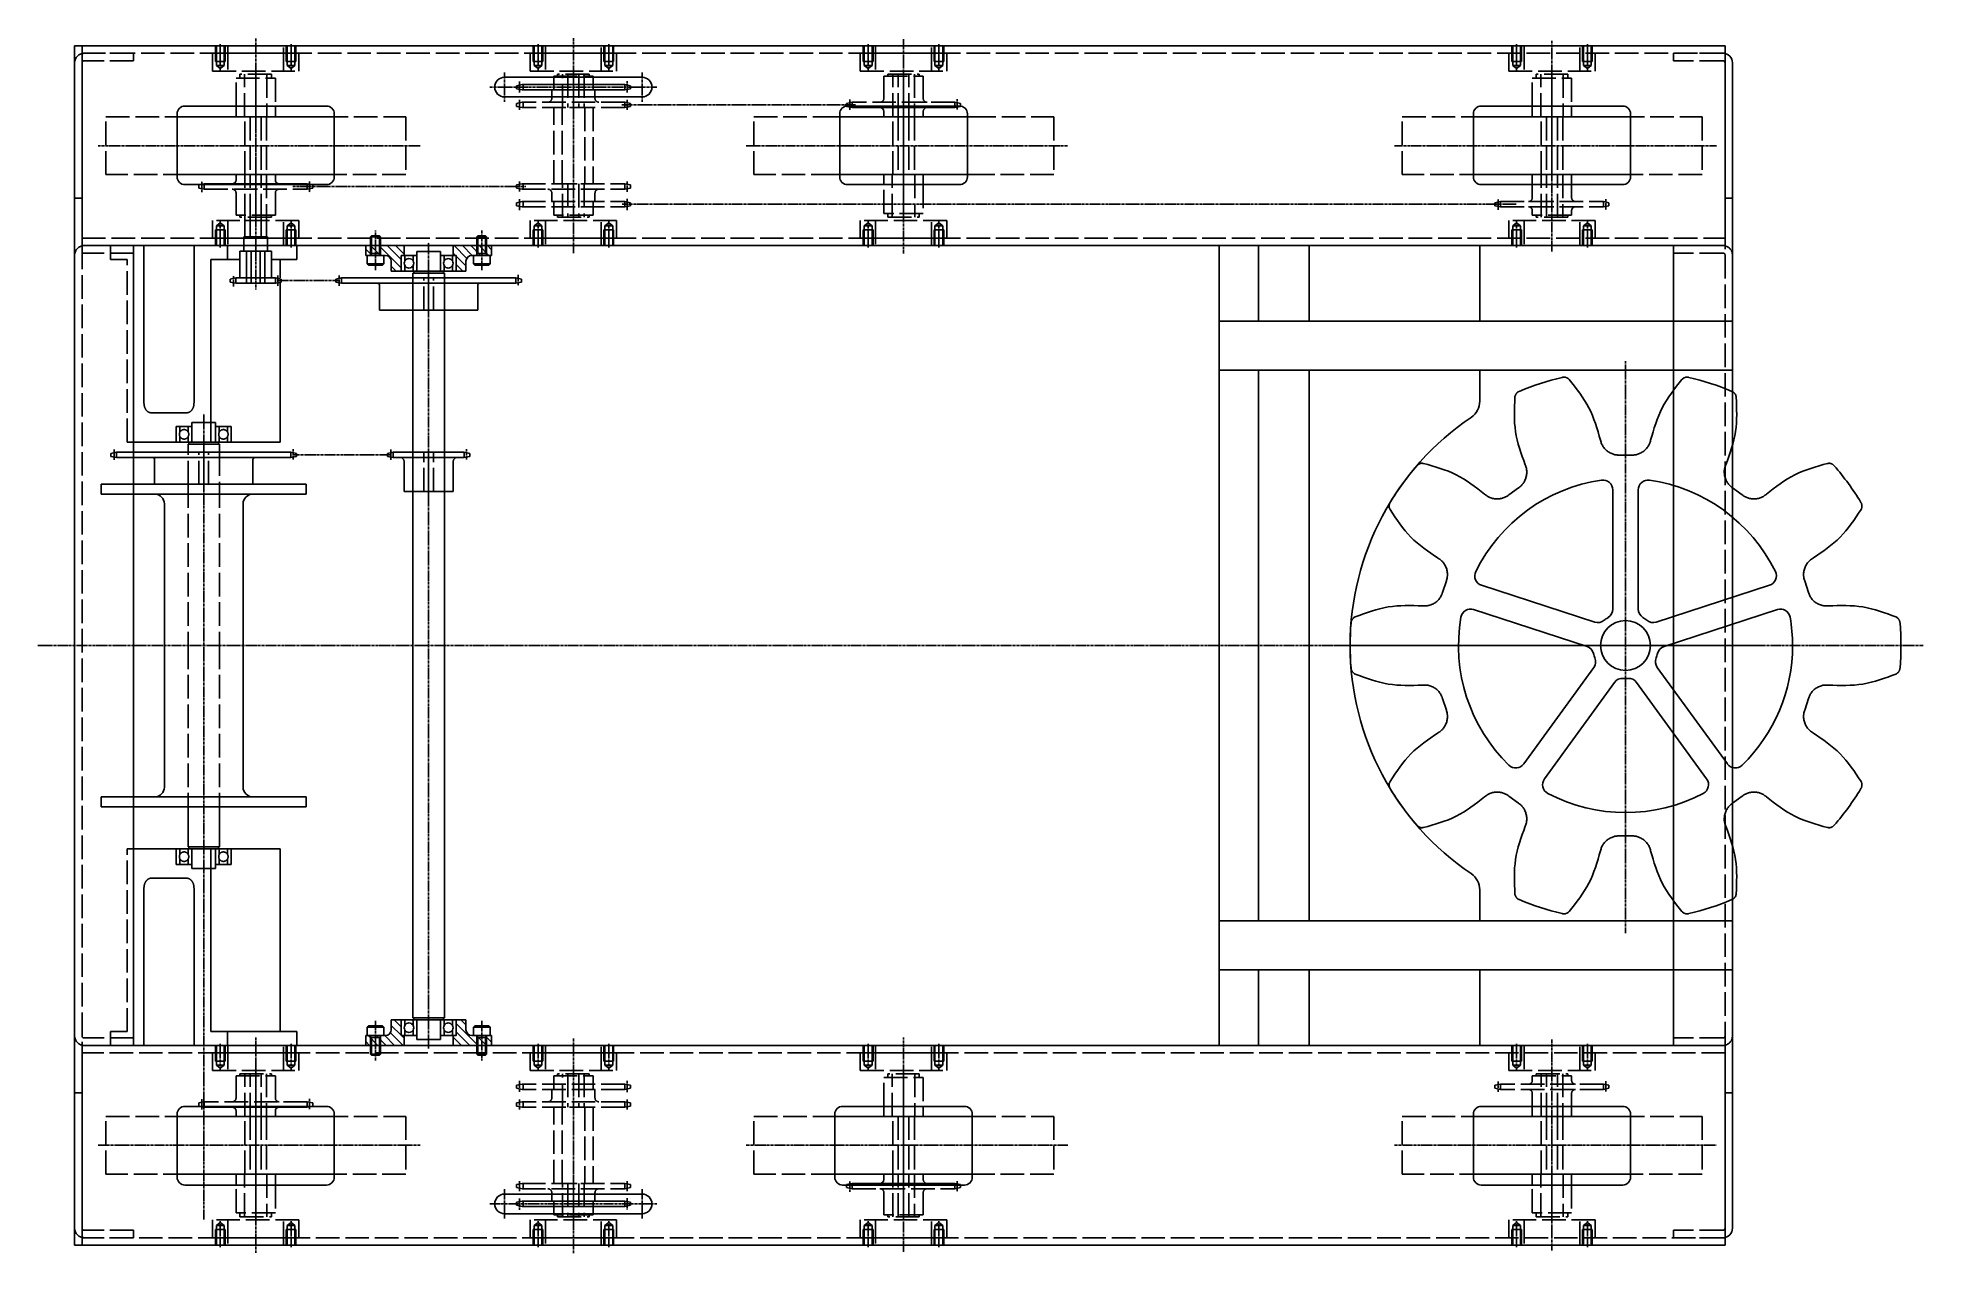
# Model space of a CAD drawing. Extents: x -2365 to 476, y -281 to 1709.
# Drawn here: x -2365 to -1406, y -281 to 337 of the extents above; entities that cross this region are included whole.
import ezdxf

# ---------------------------------------------------------------- set-up
doc = ezdxf.new("R2010")
doc.units = 0
doc.linetypes.add('DASHED', pattern=[15, 12, -3])
doc.linetypes.add('DOT_CENTER', pattern=[2, 1.25, -0.25, 0.25, -0.25])
doc.layers.get('0').update_dxf_attribs({"linetype": 'CONTINUOUS'})
doc.layers.add('1', color=7, linetype='CONTINUOUS')
pattern_1 = [(135, (0, 0), (-2.1213203, -2.1213203), [])]

# ---------------------------------------------------------------- blocks, each defined once
blk = doc.blocks.new('TOP__1', base_point=(-1557.25, 28.06))
at = {"color": 7, "linetype": 'Continuous'}
for start, end in [(103.28678, 112.71322), (67.28678, 76.71322), (139.28678, 148.71322), (31.28678, 40.71322), (175.28678, -175.28678), (-4.71322, 4.71322), (-148.71322, -139.28678), (-40.71322, -31.28678), (-112.71322, -103.28678), (-76.71322, -67.28678)]:
    blk.add_arc((-1557.25, 28.06), 140.14, start, end, dxfattribs=at)
for points in [[(-1585.95, 163.37), (-1586.49, 163.86), (-1587.05, 164.19), (-1587.44, 164.35), (-1587.83, 164.46), (-1588.19, 164.52), (-1588.55, 164.55), (-1588.99, 164.53), (-1589.46, 164.45)], [(-1585.95, 163.37), (-1586.49, 163.86), (-1587.05, 164.19), (-1587.44, 164.35), (-1587.83, 164.46), (-1588.19, 164.52), (-1588.55, 164.55), (-1588.99, 164.53), (-1589.46, 164.45)], [(-1569.99, 132.48), (-1575.93, 148.98), (-1585.95, 163.37)], [(-1544.5, 132.48), (-1538.56, 148.98), (-1528.54, 163.37)], [(-1528.54, 163.37), (-1528.01, 163.86), (-1527.44, 164.19), (-1527.06, 164.35), (-1526.66, 164.46), (-1526.3, 164.52), (-1525.94, 164.55), (-1525.5, 164.53), (-1525.04, 164.45)], [(-1528.54, 163.37), (-1528.01, 163.86), (-1527.44, 164.19), (-1527.06, 164.35), (-1526.66, 164.46), (-1526.3, 164.52), (-1525.94, 164.55), (-1525.5, 164.53), (-1525.04, 164.45)], [(-1608.31, 120.03), (-1613.21, 136.87), (-1613.56, 154.4)], [(-1613.56, 154.4), (-1613.41, 155.11), (-1613.15, 155.71), (-1612.93, 156.06), (-1612.68, 156.39), (-1612.42, 156.65), (-1612.15, 156.88), (-1611.78, 157.13), (-1611.36, 157.34)], [(-1613.56, 154.4), (-1613.41, 155.11), (-1613.15, 155.71), (-1612.93, 156.06), (-1612.68, 156.39), (-1612.42, 156.65), (-1612.15, 156.88), (-1611.78, 157.13), (-1611.36, 157.34)], [(-1506.18, 120.03), (-1501.29, 136.87), (-1500.94, 154.4)], [(-1500.94, 154.4), (-1501.08, 155.11), (-1501.34, 155.71), (-1501.56, 156.06), (-1501.82, 156.39), (-1502.07, 156.65), (-1502.35, 156.88), (-1502.71, 157.13), (-1503.14, 157.34)], [(-1500.94, 154.4), (-1501.08, 155.11), (-1501.34, 155.71), (-1501.56, 156.06), (-1501.82, 156.39), (-1502.07, 156.65), (-1502.35, 156.88), (-1502.71, 157.13), (-1503.14, 157.34)], [(-1569.99, 132.48), (-1569.41, 130.65), (-1568.57, 129.14), (-1567.96, 128.34), (-1567.28, 127.63), (-1566.48, 126.94), (-1565.6, 126.33), (-1564.75, 125.86), (-1563.84, 125.47), (-1562.2, 125.04), (-1560.31, 124.93)], [(-1544.5, 132.48), (-1545.09, 130.65), (-1545.92, 129.14), (-1546.53, 128.34), (-1547.21, 127.63), (-1548.02, 126.94), (-1548.89, 126.33), (-1549.74, 125.86), (-1550.65, 125.47), (-1552.29, 125.04), (-1554.19, 124.93)], [(-1660, 120.66), (-1660.72, 120.74), (-1661.37, 120.68), (-1661.78, 120.58), (-1662.16, 120.43), (-1662.49, 120.27), (-1662.8, 120.08), (-1663.14, 119.81), (-1663.47, 119.47)], [(-1660, 120.66), (-1660.72, 120.74), (-1661.37, 120.68), (-1661.78, 120.58), (-1662.16, 120.43), (-1662.49, 120.27), (-1662.8, 120.08), (-1663.14, 119.81), (-1663.47, 119.47)], [(-1628.94, 105.05), (-1643.44, 114.91), (-1660, 120.66)], [(-1608.31, 120.03), (-1607.71, 118.2), (-1607.5, 116.49), (-1607.52, 115.49), (-1607.65, 114.51), (-1607.9, 113.48), (-1608.25, 112.48), (-1608.66, 111.59), (-1609.17, 110.75), (-1610.25, 109.43), (-1611.71, 108.22)], [(-1506.18, 120.03), (-1506.79, 118.2), (-1507, 116.49), (-1506.97, 115.49), (-1506.84, 114.51), (-1506.59, 113.48), (-1506.25, 112.48), (-1505.84, 111.59), (-1505.33, 110.75), (-1504.25, 109.43), (-1502.79, 108.22)], [(-1485.56, 105.05), (-1471.06, 114.91), (-1454.49, 120.66)], [(-1454.49, 120.66), (-1453.77, 120.74), (-1453.12, 120.68), (-1452.72, 120.58), (-1452.33, 120.43), (-1452, 120.27), (-1451.7, 120.08), (-1451.35, 119.81), (-1451.02, 119.47)], [(-1454.49, 120.66), (-1453.77, 120.74), (-1453.12, 120.68), (-1452.72, 120.58), (-1452.33, 120.43), (-1452, 120.27), (-1451.7, 120.08), (-1451.35, 119.81), (-1451.02, 119.47)], [(-1677.06, 97.17), (-1677.36, 97.83), (-1677.51, 98.47), (-1677.53, 98.89), (-1677.52, 99.3), (-1677.47, 99.66), (-1677.38, 100.01), (-1677.23, 100.42), (-1677.01, 100.84)], [(-1677.06, 97.17), (-1677.36, 97.83), (-1677.51, 98.47), (-1677.53, 98.89), (-1677.52, 99.3), (-1677.47, 99.66), (-1677.38, 100.01), (-1677.23, 100.42), (-1677.01, 100.84)], [(-1652.62, 72.45), (-1666.47, 83.2), (-1677.06, 97.17)], [(-1628.94, 105.05), (-1627.38, 103.91), (-1625.82, 103.18), (-1624.86, 102.89), (-1623.89, 102.72), (-1622.83, 102.63), (-1621.77, 102.65), (-1620.8, 102.77), (-1619.84, 102.99), (-1618.26, 103.61), (-1616.66, 104.63)], [(-1485.56, 105.05), (-1487.11, 103.91), (-1488.68, 103.18), (-1489.64, 102.89), (-1490.6, 102.72), (-1491.66, 102.63), (-1492.72, 102.65), (-1493.69, 102.77), (-1494.65, 102.99), (-1496.24, 103.61), (-1497.84, 104.63)], [(-1461.87, 72.45), (-1448.02, 83.2), (-1437.43, 97.17)], [(-1437.43, 97.17), (-1437.13, 97.83), (-1436.99, 98.47), (-1436.96, 98.89), (-1436.98, 99.3), (-1437.03, 99.66), (-1437.11, 100.01), (-1437.26, 100.42), (-1437.48, 100.84)], [(-1437.43, 97.17), (-1437.13, 97.83), (-1436.99, 98.47), (-1436.96, 98.89), (-1436.98, 99.3), (-1437.03, 99.66), (-1437.11, 100.01), (-1437.26, 100.42), (-1437.48, 100.84)], [(-1652.62, 72.45), (-1651.05, 71.33), (-1649.87, 70.06), (-1649.31, 69.24), (-1648.84, 68.37), (-1648.43, 67.39), (-1648.12, 66.38), (-1647.94, 65.42), (-1647.85, 64.44), (-1647.95, 62.74), (-1648.42, 60.9)], [(-1461.87, 72.45), (-1463.44, 71.33), (-1464.62, 70.06), (-1465.19, 69.24), (-1465.65, 68.37), (-1466.06, 67.39), (-1466.37, 66.38), (-1466.56, 65.42), (-1466.64, 64.44), (-1466.54, 62.74), (-1466.07, 60.9)], [(-1660.5, 48.21), (-1678.02, 47.66), (-1694.8, 42.58)], [(-1660.5, 48.21), (-1658.57, 48.2), (-1656.87, 48.53), (-1655.93, 48.86), (-1655.04, 49.29), (-1654.14, 49.84), (-1653.29, 50.48), (-1652.58, 51.14), (-1651.93, 51.89), (-1651.01, 53.32), (-1650.32, 55.08)], [(-1454, 48.21), (-1455.93, 48.2), (-1457.62, 48.53), (-1458.56, 48.86), (-1459.45, 49.29), (-1460.36, 49.84), (-1461.2, 50.48), (-1461.92, 51.14), (-1462.57, 51.89), (-1463.48, 53.32), (-1464.18, 55.08)], [(-1454, 48.21), (-1436.47, 47.66), (-1419.69, 42.58)], [(-1694.8, 42.58), (-1695.43, 42.22), (-1695.92, 41.78), (-1696.19, 41.47), (-1696.42, 41.12), (-1696.59, 40.8), (-1696.73, 40.47), (-1696.85, 40.04), (-1696.92, 39.58)], [(-1694.8, 42.58), (-1695.43, 42.22), (-1695.92, 41.78), (-1696.19, 41.47), (-1696.42, 41.12), (-1696.59, 40.8), (-1696.73, 40.47), (-1696.85, 40.04), (-1696.92, 39.58)], [(-1419.69, 42.58), (-1419.06, 42.22), (-1418.57, 41.78), (-1418.3, 41.47), (-1418.07, 41.12), (-1417.9, 40.8), (-1417.77, 40.47), (-1417.65, 40.04), (-1417.58, 39.58)], [(-1419.69, 42.58), (-1419.06, 42.22), (-1418.57, 41.78), (-1418.3, 41.47), (-1418.07, 41.12), (-1417.9, 40.8), (-1417.77, 40.47), (-1417.65, 40.04), (-1417.58, 39.58)], [(-1694.8, 13.55), (-1695.43, 13.91), (-1695.92, 14.34), (-1696.19, 14.66), (-1696.42, 15), (-1696.59, 15.33), (-1696.73, 15.66), (-1696.85, 16.08), (-1696.92, 16.55)], [(-1694.8, 13.55), (-1695.43, 13.91), (-1695.92, 14.34), (-1696.19, 14.66), (-1696.42, 15), (-1696.59, 15.33), (-1696.73, 15.66), (-1696.85, 16.08), (-1696.92, 16.55)], [(-1660.5, 7.92), (-1678.02, 8.46), (-1694.8, 13.55)], [(-1454, 7.92), (-1436.47, 8.46), (-1419.69, 13.55)], [(-1419.69, 13.55), (-1419.06, 13.91), (-1418.57, 14.34), (-1418.3, 14.66), (-1418.07, 15), (-1417.9, 15.33), (-1417.77, 15.66), (-1417.65, 16.08), (-1417.58, 16.55)], [(-1419.69, 13.55), (-1419.06, 13.91), (-1418.57, 14.34), (-1418.3, 14.66), (-1418.07, 15), (-1417.9, 15.33), (-1417.77, 15.66), (-1417.65, 16.08), (-1417.58, 16.55)], [(-1660.5, 7.92), (-1658.57, 7.93), (-1656.87, 7.6), (-1655.93, 7.26), (-1655.04, 6.84), (-1654.14, 6.28), (-1653.29, 5.64), (-1652.58, 4.98), (-1651.93, 4.23), (-1651.01, 2.8), (-1650.32, 1.04)], [(-1454, 7.92), (-1455.93, 7.93), (-1457.62, 7.6), (-1458.56, 7.26), (-1459.45, 6.84), (-1460.36, 6.28), (-1461.2, 5.64), (-1461.92, 4.98), (-1462.57, 4.23), (-1463.48, 2.8), (-1464.18, 1.04)], [(-1652.62, -16.33), (-1651.05, -15.2), (-1649.87, -13.94), (-1649.31, -13.12), (-1648.84, -12.25), (-1648.43, -11.27), (-1648.12, -10.25), (-1647.94, -9.3), (-1647.85, -8.31), (-1647.95, -6.62), (-1648.42, -4.78)], [(-1461.87, -16.33), (-1463.44, -15.2), (-1464.62, -13.94), (-1465.19, -13.12), (-1465.65, -12.25), (-1466.06, -11.27), (-1466.37, -10.25), (-1466.56, -9.3), (-1466.64, -8.31), (-1466.54, -6.62), (-1466.07, -4.78)], [(-1652.62, -16.33), (-1666.47, -27.07), (-1677.06, -41.05)], [(-1461.87, -16.33), (-1448.02, -27.07), (-1437.43, -41.05)], [(-1677.06, -41.05), (-1677.36, -41.71), (-1677.51, -42.35), (-1677.53, -42.76), (-1677.52, -43.18), (-1677.47, -43.54), (-1677.38, -43.89), (-1677.23, -44.3), (-1677.01, -44.72)], [(-1677.06, -41.05), (-1677.36, -41.71), (-1677.51, -42.35), (-1677.53, -42.76), (-1677.52, -43.18), (-1677.47, -43.54), (-1677.38, -43.89), (-1677.23, -44.3), (-1677.01, -44.72)], [(-1628.94, -48.93), (-1627.38, -47.78), (-1625.82, -47.05), (-1624.86, -46.77), (-1623.89, -46.59), (-1622.83, -46.51), (-1621.77, -46.53), (-1620.8, -46.65), (-1619.84, -46.87), (-1618.26, -47.49), (-1616.66, -48.5)], [(-1485.56, -48.93), (-1487.11, -47.78), (-1488.68, -47.05), (-1489.64, -46.77), (-1490.6, -46.59), (-1491.66, -46.51), (-1492.72, -46.53), (-1493.69, -46.65), (-1494.65, -46.87), (-1496.24, -47.49), (-1497.84, -48.5)], [(-1437.43, -41.05), (-1437.13, -41.71), (-1436.99, -42.35), (-1436.96, -42.76), (-1436.98, -43.18), (-1437.03, -43.54), (-1437.11, -43.89), (-1437.26, -44.3), (-1437.48, -44.72)], [(-1437.43, -41.05), (-1437.13, -41.71), (-1436.99, -42.35), (-1436.96, -42.76), (-1436.98, -43.18), (-1437.03, -43.54), (-1437.11, -43.89), (-1437.26, -44.3), (-1437.48, -44.72)], [(-1628.94, -48.93), (-1643.44, -58.78), (-1660, -64.53)], [(-1608.31, -63.91), (-1607.71, -62.08), (-1607.5, -60.36), (-1607.52, -59.36), (-1607.65, -58.39), (-1607.9, -57.35), (-1608.25, -56.35), (-1608.66, -55.47), (-1609.17, -54.62), (-1610.25, -53.31), (-1611.71, -52.1)], [(-1506.18, -63.91), (-1506.79, -62.08), (-1507, -60.36), (-1506.97, -59.36), (-1506.84, -58.39), (-1506.59, -57.35), (-1506.25, -56.35), (-1505.84, -55.47), (-1505.33, -54.62), (-1504.25, -53.31), (-1502.79, -52.1)], [(-1485.56, -48.93), (-1471.06, -58.78), (-1454.49, -64.53)], [(-1660, -64.53), (-1660.72, -64.61), (-1661.37, -64.55), (-1661.78, -64.45), (-1662.16, -64.31), (-1662.49, -64.15), (-1662.8, -63.96), (-1663.14, -63.69), (-1663.47, -63.35)], [(-1660, -64.53), (-1660.72, -64.61), (-1661.37, -64.55), (-1661.78, -64.45), (-1662.16, -64.31), (-1662.49, -64.15), (-1662.8, -63.96), (-1663.14, -63.69), (-1663.47, -63.35)], [(-1608.31, -63.91), (-1613.21, -80.75), (-1613.56, -98.28)], [(-1506.18, -63.91), (-1501.29, -80.75), (-1500.94, -98.28)], [(-1454.49, -64.53), (-1453.77, -64.61), (-1453.12, -64.55), (-1452.72, -64.45), (-1452.33, -64.31), (-1452, -64.15), (-1451.7, -63.96), (-1451.35, -63.69), (-1451.02, -63.35)], [(-1454.49, -64.53), (-1453.77, -64.61), (-1453.12, -64.55), (-1452.72, -64.45), (-1452.33, -64.31), (-1452, -64.15), (-1451.7, -63.96), (-1451.35, -63.69), (-1451.02, -63.35)], [(-1569.99, -76.36), (-1575.93, -92.86), (-1585.95, -107.25)], [(-1569.99, -76.36), (-1569.41, -74.52), (-1568.57, -73.01), (-1567.96, -72.22), (-1567.28, -71.51), (-1566.48, -70.81), (-1565.6, -70.21), (-1564.75, -69.74), (-1563.84, -69.35), (-1562.2, -68.92), (-1560.31, -68.8)], [(-1544.5, -76.36), (-1545.09, -74.52), (-1545.92, -73.01), (-1546.53, -72.22), (-1547.21, -71.51), (-1548.02, -70.81), (-1548.89, -70.21), (-1549.74, -69.74), (-1550.65, -69.35), (-1552.29, -68.92), (-1554.19, -68.8)], [(-1544.5, -76.36), (-1538.56, -92.86), (-1528.54, -107.25)], [(-1613.56, -98.28), (-1613.41, -98.98), (-1613.15, -99.59), (-1612.93, -99.94), (-1612.68, -100.26), (-1612.42, -100.53), (-1612.15, -100.76), (-1611.78, -101), (-1611.36, -101.21)], [(-1613.56, -98.28), (-1613.41, -98.98), (-1613.15, -99.59), (-1612.93, -99.94), (-1612.68, -100.26), (-1612.42, -100.53), (-1612.15, -100.76), (-1611.78, -101), (-1611.36, -101.21)], [(-1500.94, -98.28), (-1501.08, -98.98), (-1501.34, -99.59), (-1501.56, -99.94), (-1501.82, -100.26), (-1502.07, -100.53), (-1502.35, -100.76), (-1502.71, -101), (-1503.14, -101.21)], [(-1500.94, -98.28), (-1501.08, -98.98), (-1501.34, -99.59), (-1501.56, -99.94), (-1501.82, -100.26), (-1502.07, -100.53), (-1502.35, -100.76), (-1502.71, -101), (-1503.14, -101.21)], [(-1585.95, -107.25), (-1586.49, -107.73), (-1587.05, -108.07), (-1587.44, -108.22), (-1587.83, -108.34), (-1588.19, -108.4), (-1588.55, -108.43), (-1588.99, -108.41), (-1589.46, -108.33)], [(-1585.95, -107.25), (-1586.49, -107.73), (-1587.05, -108.07), (-1587.44, -108.22), (-1587.83, -108.34), (-1588.19, -108.4), (-1588.55, -108.43), (-1588.99, -108.41), (-1589.46, -108.33)], [(-1528.54, -107.25), (-1528.01, -107.73), (-1527.44, -108.07), (-1527.06, -108.22), (-1526.66, -108.34), (-1526.3, -108.4), (-1525.94, -108.43), (-1525.5, -108.41), (-1525.04, -108.33)], [(-1528.54, -107.25), (-1528.01, -107.73), (-1527.44, -108.07), (-1527.06, -108.22), (-1526.66, -108.34), (-1526.3, -108.4), (-1525.94, -108.43), (-1525.5, -108.41), (-1525.04, -108.33)]]:
    blk.add_spline(points, degree=3, dxfattribs=at)
at = {"layer": '1', "color": 4, "linetype": 'DOT_CENTER'}
for p, q in [((-1557.25, 172.71), (-1557.25, -118.18)), ((-1705.56, 28.06), (-1405.74, 28.06))]:
    blk.add_line(p, q, dxfattribs=at)
at = {"layer": '1', "color": 7, "linetype": 'Continuous'}
for p, q in [((-1560.31, 124.93), (-1554.19, 124.93)), ((-1616.66, 104.63), (-1611.71, 108.22)), ((-1563.75, 107.23), (-1563.75, 46.56)), ((-1550.75, 107.23), (-1550.75, 46.56)), ((-1502.79, 108.22), (-1497.84, 104.63)), ((-1650.32, 55.08), (-1648.42, 60.9)), ((-1630.53, 58.71), (-1572.83, 39.96)), ((-1483.96, 58.71), (-1541.66, 39.96)), ((-1466.07, 60.9), (-1464.18, 55.08)), ((-1634.55, 46.34), (-1576.85, 27.6)), ((-1479.94, 46.34), (-1537.65, 27.6)), ((-1609.04, -32.17), (-1573.38, 16.92)), ((-1505.45, -32.17), (-1541.12, 16.92)), ((-1648.42, -4.78), (-1650.32, 1.04)), ((-1598.52, -39.81), (-1562.86, 9.28)), ((-1515.97, -39.81), (-1551.63, 9.28)), ((-1464.18, 1.04), (-1466.07, -4.78)), ((-1611.71, -52.1), (-1616.66, -48.5)), ((-1497.84, -48.5), (-1502.79, -52.1)), ((-1554.19, -68.8), (-1560.31, -68.8))]:
    blk.add_line(p, q, dxfattribs=at)
blk.add_circle((-1557.25, 28.06), 12.7, dxfattribs=at)
for centre, radius, start, end in [((-1557.25, 28.06), 85, 98.2649, 153.7351), ((-1568.75, 107.23), 5, 0, 98.2649), ((-1545.75, 107.23), 5, 81.7351, 180), ((-1557.25, 28.06), 85, 26.2649, 81.7351), ((-1628.99, 63.46), 5, 153.7351, -108), ((-1485.51, 63.46), 5, -72, 26.2649), ((-1557.25, 28.06), 85, 170.2649, -134.2649), ((-1636.1, 41.59), 5, 72, 170.2649), ((-1571.28, 44.71), 5, -108, -49.87167), ((-1557.25, 28.06), 16.78, 122.75271, 130.12833), ((-1557.25, 28.06), 16.78, 121.87167, 122.75271), ((-1568.75, 46.56), 5, -58.12833, 0), ((-1545.75, 46.56), 5, 180, -121.87167), ((-1557.25, 28.06), 16.78, 49.87167, 58.12833), ((-1543.21, 44.71), 5, -130.12833, -72), ((-1478.4, 41.59), 5, 9.7351, 108), ((-1557.25, 28.06), 85, 0, 9.7351), ((-1578.39, 22.84), 5, 13.87167, 72), ((-1557.25, 28.06), 16.78, -166.12833, -157.87167), ((-1577.42, 19.86), 5, -36, 22.12833), ((-1537.07, 19.86), 5, 157.87167, -144), ((-1557.25, 28.06), 16.78, -22.12833, -13.87167), ((-1536.1, 22.84), 5, 108, 166.12833), ((-1557.25, 28.06), 85, -45.7351, 0), ((-1558.81, 6.34), 5, 85.87167, 144), ((-1557.25, 28.06), 16.78, -94.12833, -85.87167), ((-1555.68, 6.34), 5, 36, 94.12833), ((-1613.09, -29.23), 5, -134.2649, -36), ((-1501.41, -29.23), 5, -144, -45.7351), ((-1594.48, -42.75), 5, 144, -117.7351), ((-1557.25, 28.06), 85, -117.7351, -62.2649), ((-1520.02, -42.75), 5, -62.2649, 36)]:
    blk.add_arc(centre, radius, start, end, dxfattribs=at)
blk = doc.blocks.new('J__2', base_point=(-2379.39, 67.65))
at = {"layer": '1', "color": 7, "linetype": 'Continuous'}
for p, q in [((-2327.91, 125.78), (-2325.05, 126.35)), ((-2327.91, 124.23), (-2327.91, 125.78)), ((-2236.4, 126.35), (-2325.05, 126.35)), ((-2236.4, 126.35), (-2233.53, 125.78)), ((-2233.53, 125.78), (-2233.53, 124.23)), ((-2325.05, 123.65), (-2327.91, 124.23)), ((-2236.4, 123.65), (-2325.05, 123.65)), ((-2305.72, 110.05), (-2305.72, 122.65)), ((-2255.72, 122.65), (-2255.72, 110.05)), ((-2233.53, 124.23), (-2236.4, 123.65)), ((-2255.72, 110.05), (-2305.72, 110.05))]:
    blk.add_line(p, q, dxfattribs=at)
at = {"layer": '1', "color": 4, "linetype": 'DOT_CENTER'}
for p, q in [((-2326.26, 122.43), (-2326.26, 127.93)), ((-2280.72, 129.47), (-2280.72, 107.25)), ((-2235.18, 127.93), (-2235.18, 122.43))]:
    blk.add_line(p, q, dxfattribs=at)
at = {"layer": '1', "color": 4, "linetype": 'DASHED'}
for p, q in [((-2325.05, 123.65), (-2325.05, 126.35)), ((-2288.72, 110.05), (-2288.72, 126.35)), ((-2283.22, 110.05), (-2283.22, 126.35)), ((-2278.22, 110.05), (-2278.22, 126.35)), ((-2272.72, 126.35), (-2272.72, 110.05)), ((-2236.4, 126.35), (-2236.4, 123.65))]:
    blk.add_line(p, q, dxfattribs=at)
at = {"layer": '1', "color": 7, "linetype": 'Continuous'}
for centre, start, end in [((-2306.72, 122.65), 0, 90), ((-2254.72, 122.65), 90, 180)]:
    blk.add_arc(centre, 1, start, end, dxfattribs=at)
blk = doc.blocks.new('TOP__3', base_point=(-3103.27, -463.8))
at = {"layer": '1'}
blk.add_blockref('J__2', (-2379.39, 67.65), dxfattribs=at)
blk = doc.blocks.new('TOP__4', base_point=(-2416.22, 144.97))
blk.add_blockref('TOP__3', (-3103.27, -463.8))
blk = doc.blocks.new('TOP__5', base_point=(-2382.27, 135.21))
blk.add_blockref('TOP__4', (-2416.22, 144.97))
blk = doc.blocks.new('TOP__6', base_point=(-2077.65, 98.88))
at = {"layer": '1', "color": 7, "linetype": 'Continuous'}
for p, q in [((-2187.22, 125.78), (-2184.36, 126.35)), ((-2187.22, 124.23), (-2187.22, 125.78)), ((-2148.2, 126.35), (-2184.36, 126.35)), ((-2148.2, 126.35), (-2145.34, 125.78)), ((-2145.34, 125.78), (-2145.34, 124.23)), ((-2184.36, 123.65), (-2187.22, 124.23)), ((-2148.2, 123.65), (-2184.36, 123.65)), ((-2178.78, 106.35), (-2178.78, 121.65)), ((-2153.78, 121.65), (-2153.78, 106.35)), ((-2145.34, 124.23), (-2148.2, 123.65)), ((-2178.78, 106.35), (-2153.78, 106.35))]:
    blk.add_line(p, q, dxfattribs=at)
at = {"layer": '1', "color": 4, "linetype": 'DOT_CENTER'}
for p, q in [((-2185.57, 122.43), (-2185.57, 127.93)), ((-2166.28, 127.5), (-2166.28, 105.02)), ((-2146.99, 127.93), (-2146.99, 122.43))]:
    blk.add_line(p, q, dxfattribs=at)
at = {"layer": '1', "color": 4, "linetype": 'DASHED'}
for p, q in [((-2184.36, 123.65), (-2184.36, 126.35)), ((-2174.28, 106.35), (-2174.28, 126.35)), ((-2168.78, 106.35), (-2168.78, 126.35)), ((-2163.78, 106.35), (-2163.78, 126.35)), ((-2158.28, 126.35), (-2158.28, 106.35)), ((-2148.2, 126.35), (-2148.2, 123.65))]:
    blk.add_line(p, q, dxfattribs=at)
at = {"layer": '1', "color": 7, "linetype": 'Continuous'}
for centre, start, end in [((-2180.78, 121.65), 0, 90), ((-2151.78, 121.65), 90, 180)]:
    blk.add_arc(centre, 2, start, end, dxfattribs=at)
blk = doc.blocks.new('T__7', base_point=(-2136.08, -222.54))
at = {"layer": '1', "color": 4, "linetype": 'DOT_CENTER'}
blk.add_line((-2193.28, -183), (-2193.28, -162.76), dxfattribs=at)
at = {"layer": '1', "color": 7, "linetype": 'Continuous'}
for p, q in [((-2197.53, -166.14), (-2196.73, -165.34)), ((-2197.53, -170.34), (-2197.53, -166.14)), ((-2197.53, -170.34), (-2189.03, -170.34)), ((-2196.73, -165.34), (-2189.83, -165.34)), ((-2189.03, -166.14), (-2189.83, -165.34)), ((-2189.03, -166.14), (-2189.03, -170.34))]:
    blk.add_line(p, q, dxfattribs=at)
at = {"layer": '1', "color": 4, "linetype": 'Continuous'}
blk.add_line((-2189.03, -166.14), (-2197.53, -166.14), dxfattribs=at)
at = {"layer": '1', "color": 4, "linetype": 'DASHED'}
for p, q in [((-2195.78, -179.84), (-2195.78, -170.34)), ((-2190.78, -171.34), (-2195.78, -171.34)), ((-2195.28, -171.34), (-2195.28, -180.34)), ((-2191.28, -171.34), (-2191.28, -180.34)), ((-2190.78, -170.34), (-2190.78, -179.84)), ((-2195.78, -179.84), (-2195.28, -180.34)), ((-2190.78, -179.84), (-2195.78, -179.84)), ((-2191.28, -180.34), (-2195.28, -180.34)), ((-2191.28, -180.34), (-2190.78, -179.84))]:
    blk.add_line(p, q, dxfattribs=at)
blk = doc.blocks.new('T__8', base_point=(-2196.48, -222.54))
at = {"layer": '1', "color": 4, "linetype": 'DOT_CENTER'}
blk.add_line((-2139.28, -162.76), (-2139.28, -183), dxfattribs=at)
at = {"layer": '1', "color": 7, "linetype": 'Continuous'}
for p, q in [((-2142.73, -165.34), (-2143.53, -166.14)), ((-2143.53, -170.34), (-2143.53, -166.14)), ((-2143.53, -170.34), (-2135.03, -170.34)), ((-2142.73, -165.34), (-2135.83, -165.34)), ((-2135.83, -165.34), (-2135.03, -166.14)), ((-2135.03, -166.14), (-2135.03, -170.34))]:
    blk.add_line(p, q, dxfattribs=at)
at = {"layer": '1', "color": 4, "linetype": 'Continuous'}
blk.add_line((-2135.03, -166.14), (-2143.53, -166.14), dxfattribs=at)
at = {"layer": '1', "color": 4, "linetype": 'DASHED'}
for p, q in [((-2141.78, -179.84), (-2141.78, -170.34)), ((-2136.78, -171.34), (-2141.78, -171.34)), ((-2141.28, -180.34), (-2141.28, -171.34)), ((-2137.28, -180.34), (-2137.28, -171.34)), ((-2136.78, -170.34), (-2136.78, -179.84)), ((-2136.78, -179.84), (-2141.78, -179.84)), ((-2141.78, -179.84), (-2141.28, -180.34)), ((-2137.28, -180.34), (-2141.28, -180.34)), ((-2137.28, -180.34), (-2136.78, -179.84))]:
    blk.add_line(p, q, dxfattribs=at)
blk = doc.blocks.new('T__9', base_point=(-2136.08, 278.66))
at = {"layer": '1', "color": 4, "linetype": 'DASHED'}
for p, q in [((-2195.28, 236.46), (-2195.78, 235.96)), ((-2195.78, 235.96), (-2190.78, 235.96)), ((-2195.78, 226.46), (-2195.78, 235.96)), ((-2195.28, 236.46), (-2195.28, 227.46)), ((-2195.28, 236.46), (-2191.28, 236.46)), ((-2191.28, 236.46), (-2191.28, 227.46)), ((-2190.78, 235.96), (-2191.28, 236.46)), ((-2190.78, 235.96), (-2190.78, 226.46)), ((-2195.78, 227.46), (-2190.78, 227.46))]:
    blk.add_line(p, q, dxfattribs=at)
at = {"layer": '1', "color": 4, "linetype": 'DOT_CENTER'}
blk.add_line((-2193.28, 218.89), (-2193.28, 239.12), dxfattribs=at)
at = {"layer": '1', "color": 7, "linetype": 'Continuous'}
for p, q in [((-2197.53, 222.26), (-2197.53, 226.46)), ((-2189.03, 226.46), (-2197.53, 226.46)), ((-2196.73, 221.46), (-2197.53, 222.26)), ((-2189.83, 221.46), (-2196.73, 221.46)), ((-2189.83, 221.46), (-2189.03, 222.26)), ((-2189.03, 226.46), (-2189.03, 222.26))]:
    blk.add_line(p, q, dxfattribs=at)
at = {"layer": '1', "color": 4, "linetype": 'Continuous'}
blk.add_line((-2197.53, 222.26), (-2189.03, 222.26), dxfattribs=at)
blk = doc.blocks.new('T__10', base_point=(-2196.48, 278.66))
at = {"layer": '1', "color": 4, "linetype": 'DASHED'}
for p, q in [((-2141.28, 236.46), (-2141.78, 235.96)), ((-2141.78, 226.46), (-2141.78, 235.96)), ((-2141.78, 235.96), (-2136.78, 235.96)), ((-2141.28, 236.46), (-2137.28, 236.46)), ((-2141.28, 227.46), (-2141.28, 236.46)), ((-2136.78, 235.96), (-2137.28, 236.46)), ((-2137.28, 227.46), (-2137.28, 236.46)), ((-2136.78, 235.96), (-2136.78, 226.46)), ((-2141.78, 227.46), (-2136.78, 227.46))]:
    blk.add_line(p, q, dxfattribs=at)
at = {"layer": '1', "color": 4, "linetype": 'DOT_CENTER'}
blk.add_line((-2139.28, 239.12), (-2139.28, 218.89), dxfattribs=at)
at = {"layer": '1', "color": 7, "linetype": 'Continuous'}
for p, q in [((-2135.03, 226.46), (-2143.53, 226.46)), ((-2143.53, 222.26), (-2143.53, 226.46)), ((-2143.53, 222.26), (-2142.73, 221.46)), ((-2135.83, 221.46), (-2142.73, 221.46)), ((-2135.03, 222.26), (-2135.83, 221.46)), ((-2135.03, 226.46), (-2135.03, 222.26))]:
    blk.add_line(p, q, dxfattribs=at)
at = {"layer": '1', "color": 4, "linetype": 'Continuous'}
blk.add_line((-2143.53, 222.26), (-2135.03, 222.26), dxfattribs=at)
blk = doc.blocks.new('J__11', base_point=(-1503.18, 346.18))
at = {"layer": '1', "color": 4, "linetype": 'DOT_CENTER'}
for p, q in [((-1594.68, 299.49), (-1594.68, 264.5)), ((-1511, 282.26), (-1674.82, 282.26))]:
    blk.add_line(p, q, dxfattribs=at)
at = {"layer": '1', "color": 4, "linetype": 'DASHED'}
for p, q in [((-1670.88, 267.56), (-1670.88, 296.96)), ((-1670.88, 296.96), (-1629.68, 296.96)), ((-1600.18, 267.56), (-1600.18, 296.96)), ((-1597.43, 296.96), (-1597.43, 267.56)), ((-1591.93, 296.96), (-1591.93, 267.56)), ((-1589.18, 296.96), (-1589.18, 267.56)), ((-1559.68, 296.96), (-1518.28, 296.96)), ((-1518.28, 296.96), (-1518.28, 267.56)), ((-1629.68, 267.56), (-1670.88, 267.56)), ((-1518.28, 267.56), (-1559.68, 267.56))]:
    blk.add_line(p, q, dxfattribs=at)
at = {"layer": '1', "color": 7, "linetype": 'Continuous'}
for p, q in [((-1629.68, 296.96), (-1559.68, 296.96)), ((-1559.68, 267.56), (-1629.68, 267.56))]:
    blk.add_line(p, q, dxfattribs=at)
blk = doc.blocks.new('TOP__12', base_point=(-2227.05, 877.63))
at = {"layer": '1'}
blk.add_blockref('J__11', (-1503.18, 346.18), dxfattribs=at)
blk = doc.blocks.new('TOP__13', base_point=(-1540, 268.86))
blk.add_blockref('TOP__12', (-2227.05, 877.63))
blk = doc.blocks.new('TOP__14', base_point=(-1540, 295.66))
at = {"layer": '1', "color": 4, "linetype": 'DASHED'}
for p, q in [((-1604.68, 302.46), (-1604.68, 316.66)), ((-1604.68, 316.66), (-1584.68, 316.66)), ((-1602.68, 318.66), (-1602.68, 316.66)), ((-1586.68, 318.66), (-1602.68, 318.66)), ((-1600.43, 296.96), (-1600.43, 318.66)), ((-1588.93, 318.66), (-1588.93, 296.96)), ((-1586.68, 316.66), (-1586.68, 318.66)), ((-1584.68, 316.66), (-1584.68, 302.46))]:
    blk.add_line(p, q, dxfattribs=at)
at = {"layer": '1', "color": 4, "linetype": 'DOT_CENTER'}
blk.add_line((-1594.68, 320.87), (-1594.68, 294.6), dxfattribs=at)
at = {"layer": '1', "color": 7, "linetype": 'Continuous'}
for p, q in [((-1604.68, 296.96), (-1604.68, 302.46)), ((-1584.68, 302.46), (-1584.68, 296.96))]:
    blk.add_line(p, q, dxfattribs=at)
blk = doc.blocks.new('TOP__15', base_point=(-1521.58, 271.69))
at = {"layer": '1', "color": 4, "linetype": 'DASHED'}
for p, q in [((-1572.68, 244.26), (-1616.68, 244.26)), ((-1616.68, 235.26), (-1616.68, 244.26)), ((-1608.9, 244.26), (-1608.9, 231.46)), ((-1580.46, 231.46), (-1580.46, 244.26)), ((-1572.68, 235.26), (-1572.68, 244.26))]:
    blk.add_line(p, q, dxfattribs=at)
blk = doc.blocks.new('TOP__16', base_point=(-1521.58, 292.83))
at = {"layer": '1', "color": 4, "linetype": 'DASHED'}
for p, q in [((-1616.68, 320.26), (-1616.68, 329.26)), ((-1608.9, 333.06), (-1608.9, 320.26)), ((-1580.46, 320.26), (-1580.46, 333.06)), ((-1572.68, 320.26), (-1572.68, 329.26)), ((-1616.68, 320.26), (-1572.68, 320.26))]:
    blk.add_line(p, q, dxfattribs=at)
blk = doc.blocks.new('TOP__17', base_point=(-1506.05, 278.63))
at = {"layer": '1', "color": 4, "linetype": 'DASHED'}
for p, q in [((-1604.68, 262.46), (-1604.68, 267.56)), ((-1604.68, 255.86), (-1604.68, 262.46)), ((-1600.18, 245.86), (-1600.18, 267.56)), ((-1597.43, 245.86), (-1597.43, 267.56)), ((-1591.93, 245.86), (-1591.93, 267.56)), ((-1589.18, 267.56), (-1589.18, 245.86)), ((-1584.68, 267.56), (-1584.68, 262.46)), ((-1584.68, 262.46), (-1584.68, 255.86)), ((-1623.68, 253.29), (-1620.82, 253.86)), ((-1623.68, 251.74), (-1623.68, 253.29)), ((-1620.82, 251.16), (-1623.68, 251.74)), ((-1620.82, 251.16), (-1620.82, 253.86)), ((-1620.82, 253.86), (-1568.54, 253.86)), ((-1620.82, 251.16), (-1568.54, 251.16)), ((-1568.54, 253.86), (-1565.68, 253.29)), ((-1568.54, 253.86), (-1568.54, 251.16)), ((-1565.68, 251.74), (-1568.54, 251.16)), ((-1565.68, 253.29), (-1565.68, 251.74)), ((-1604.68, 246.86), (-1604.68, 249.36)), ((-1584.68, 246.86), (-1604.68, 246.86)), ((-1602.68, 245.86), (-1602.68, 246.86)), ((-1586.68, 245.86), (-1602.68, 245.86)), ((-1586.68, 246.86), (-1586.68, 245.86)), ((-1584.68, 246.86), (-1584.68, 249.36))]:
    blk.add_line(p, q, dxfattribs=at)
at = {"layer": '1', "color": 4, "linetype": 'DOT_CENTER'}
for p, q in [((-1622.03, 249.58), (-1622.03, 255.09)), ((-1567.33, 255.09), (-1567.33, 249.58))]:
    blk.add_line(p, q, dxfattribs=at)
at = {"layer": '1', "color": 4, "linetype": 'DASHED'}
for centre, radius, start, end in [((-1606.68, 255.86), 2, -90, 0), ((-1606.58, 249.26), 1.9, 3.01279, 93.01279), ((-1582.68, 255.86), 2, 180, -90), ((-1582.78, 249.26), 1.9, 86.98721, 176.98721)]:
    blk.add_arc(centre, radius, start, end, dxfattribs=at)
for name, p in [('TOP__16', (-1521.58, 292.83)), ('TOP__14', (-1540, 295.66)), ('TOP__13', (-1540, 268.86)), ('TOP__15', (-1521.58, 271.69))]:
    blk.add_blockref(name, p)
blk = doc.blocks.new('TOP__18', base_point=(-1869.95, 268.86))
at = {"layer": '1', "color": 4, "linetype": 'DOT_CENTER'}
blk.add_line((-1924.63, 269.92), (-1924.63, 243.65), dxfattribs=at)
at = {"layer": '1', "color": 7, "linetype": 'Continuous'}
for p, q in [((-1934.63, 262.46), (-1934.63, 267.56)), ((-1914.63, 267.56), (-1934.63, 267.56)), ((-1914.63, 267.56), (-1914.63, 262.46))]:
    blk.add_line(p, q, dxfattribs=at)
at = {"layer": '1', "color": 4, "linetype": 'DASHED'}
for p, q in [((-1934.63, 247.86), (-1934.63, 262.46)), ((-1930.38, 245.86), (-1930.38, 267.56)), ((-1918.88, 267.56), (-1918.88, 245.86)), ((-1914.63, 262.46), (-1914.63, 247.86)), ((-1914.63, 247.86), (-1934.63, 247.86)), ((-1932.63, 247.86), (-1932.63, 245.86)), ((-1932.63, 245.86), (-1916.63, 245.86)), ((-1916.63, 245.86), (-1916.63, 247.86))]:
    blk.add_line(p, q, dxfattribs=at)
blk = doc.blocks.new('J__19', base_point=(-1833.13, 218.34))
at = {"layer": '1', "color": 4, "linetype": 'DOT_CENTER'}
for p, q in [((-1924.63, 300.02), (-1924.63, 265.03)), ((-2004.77, 282.26), (-1840.95, 282.26))]:
    blk.add_line(p, q, dxfattribs=at)
at = {"layer": '1', "color": 4, "linetype": 'DASHED'}
for p, q in [((-2000.83, 267.56), (-2000.83, 296.96)), ((-2000.83, 296.96), (-1959.63, 296.96)), ((-1930.13, 267.56), (-1930.13, 296.96)), ((-1927.38, 296.96), (-1927.38, 267.56)), ((-1921.88, 296.96), (-1921.88, 267.56)), ((-1919.13, 296.96), (-1919.13, 267.56)), ((-1889.63, 296.96), (-1848.23, 296.96)), ((-1848.23, 296.96), (-1848.23, 267.56)), ((-1959.63, 267.56), (-2000.83, 267.56)), ((-1848.23, 267.56), (-1889.63, 267.56))]:
    blk.add_line(p, q, dxfattribs=at)
at = {"layer": '1', "color": 7, "linetype": 'Continuous'}
for p, q in [((-1959.63, 296.96), (-1889.63, 296.96)), ((-1889.63, 267.56), (-1959.63, 267.56))]:
    blk.add_line(p, q, dxfattribs=at)
blk = doc.blocks.new('TOP__20', base_point=(-2557, -313.11))
at = {"layer": '1'}
blk.add_blockref('J__19', (-1833.13, 218.34), dxfattribs=at)
blk = doc.blocks.new('TOP__21', base_point=(-1869.95, 295.66))
blk.add_blockref('TOP__20', (-2557, -313.11))
blk = doc.blocks.new('TOP__22', base_point=(-1851.53, 292.83))
at = {"layer": '1', "color": 4, "linetype": 'DASHED'}
for p, q in [((-1902.63, 329.26), (-1946.63, 329.26)), ((-1946.63, 320.26), (-1946.63, 329.26)), ((-1942.63, 333.06), (-1942.63, 329.26)), ((-1938.85, 333.06), (-1938.85, 320.26)), ((-1910.41, 320.26), (-1910.41, 333.06)), ((-1906.63, 329.26), (-1906.63, 333.06)), ((-1902.63, 320.26), (-1902.63, 329.26)), ((-1946.63, 320.26), (-1902.63, 320.26))]:
    blk.add_line(p, q, dxfattribs=at)
blk = doc.blocks.new('TOP__23', base_point=(-1851.53, 271.69))
at = {"layer": '1', "color": 4, "linetype": 'DASHED'}
for p, q in [((-1946.63, 235.26), (-1946.63, 244.26)), ((-1902.63, 244.26), (-1946.63, 244.26)), ((-1938.85, 244.26), (-1938.85, 231.46)), ((-1910.41, 231.46), (-1910.41, 244.26)), ((-1902.63, 235.26), (-1902.63, 244.26)), ((-1946.63, 235.26), (-1902.63, 235.26)), ((-1942.63, 235.26), (-1942.63, 231.46)), ((-1906.63, 231.46), (-1906.63, 235.26))]:
    blk.add_line(p, q, dxfattribs=at)
blk = doc.blocks.new('TOP__24', base_point=(-1857, 273.92))
at = {"layer": '1', "color": 4, "linetype": 'DASHED'}
for p, q in [((-1934.63, 317.66), (-1914.63, 317.66)), ((-1934.63, 306.36), (-1934.63, 317.66)), ((-1932.63, 317.66), (-1932.63, 318.66)), ((-1932.63, 318.66), (-1916.63, 318.66)), ((-1930.13, 296.96), (-1930.13, 318.66)), ((-1927.38, 296.96), (-1927.38, 318.66)), ((-1921.88, 296.96), (-1921.88, 318.66)), ((-1919.13, 318.66), (-1919.13, 296.96)), ((-1916.63, 318.66), (-1916.63, 317.66)), ((-1914.63, 306.36), (-1914.63, 317.66)), ((-1953.63, 303.79), (-1950.77, 304.36)), ((-1953.63, 302.24), (-1953.63, 303.79)), ((-1898.49, 304.36), (-1950.77, 304.36)), ((-1950.77, 301.66), (-1950.77, 304.36)), ((-1898.49, 304.36), (-1898.49, 301.66)), ((-1898.49, 304.36), (-1895.63, 303.79)), ((-1895.63, 303.79), (-1895.63, 302.24))]:
    blk.add_line(p, q, dxfattribs=at)
at = {"layer": '1', "color": 4, "linetype": 'DOT_CENTER'}
for p, q in [((-1924.63, 295.24), (-1924.63, 320.32)), ((-1951.98, 300.44), (-1951.98, 305.94)), ((-1897.28, 305.94), (-1897.28, 300.44))]:
    blk.add_line(p, q, dxfattribs=at)
at = {"layer": '1', "color": 7, "linetype": 'Continuous'}
for p, q in [((-1950.77, 301.66), (-1953.63, 302.24)), ((-1898.49, 301.66), (-1950.77, 301.66)), ((-1934.63, 296.96), (-1934.63, 299.66)), ((-1914.63, 299.66), (-1914.63, 296.96)), ((-1895.63, 302.24), (-1898.49, 301.66)), ((-1934.63, 296.96), (-1914.63, 296.96))]:
    blk.add_line(p, q, dxfattribs=at)
at = {"layer": '1', "color": 4, "linetype": 'DASHED'}
for centre, start, end in [((-1936.63, 306.36), -90, 0), ((-1912.63, 306.36), 180, -90)]:
    blk.add_arc(centre, 2, start, end, dxfattribs=at)
at = {"layer": '1', "color": 7, "linetype": 'Continuous'}
for centre, start, end in [((-1936.63, 299.66), 0, 90), ((-1912.63, 299.66), 90, 180)]:
    blk.add_arc(centre, 2, start, end, dxfattribs=at)
for name, p in [('TOP__22', (-1851.53, 292.83)), ('TOP__21', (-1869.95, 295.66)), ('TOP__18', (-1869.95, 268.86)), ('TOP__23', (-1851.53, 271.69))]:
    blk.add_blockref(name, p)
blk = doc.blocks.new('TOP__25', base_point=(-2025.31, 286.22))
at = {"layer": '1', "color": 4, "linetype": 'DASHED'}
for p, q in [((-2121.63, 262.29), (-2118.77, 262.86)), ((-2121.63, 260.74), (-2121.63, 262.29)), ((-2118.77, 260.16), (-2121.63, 260.74)), ((-2118.77, 262.86), (-2066.49, 262.86)), ((-2118.77, 260.16), (-2066.49, 260.16)), ((-2118.18, 260.16), (-2118.18, 262.86)), ((-2098.13, 245.86), (-2098.13, 262.86)), ((-2095.38, 262.86), (-2095.38, 245.86)), ((-2089.88, 262.86), (-2089.88, 245.86)), ((-2087.13, 262.86), (-2087.13, 245.86)), ((-2066.49, 262.86), (-2063.63, 262.29)), ((-2066.49, 262.86), (-2066.49, 260.16)), ((-2063.63, 260.74), (-2066.49, 260.16)), ((-2063.63, 262.29), (-2063.63, 260.74)), ((-2121.63, 253.29), (-2118.77, 253.86)), ((-2121.63, 251.74), (-2121.63, 253.29)), ((-2118.77, 251.16), (-2121.63, 251.74)), ((-2118.77, 253.86), (-2066.49, 253.86)), ((-2118.77, 251.16), (-2066.49, 251.16)), ((-2118.18, 251.16), (-2118.18, 253.86)), ((-2103.63, 253.86), (-2103.63, 258.16)), ((-2102.63, 253.86), (-2102.63, 251.16)), ((-2102.63, 246.86), (-2102.63, 251.16)), ((-2082.63, 253.86), (-2082.63, 251.16)), ((-2082.63, 246.86), (-2082.63, 251.16)), ((-2081.63, 258.16), (-2081.63, 253.86)), ((-2066.49, 253.86), (-2066.49, 251.16)), ((-2066.49, 253.86), (-2063.63, 253.29)), ((-2063.63, 251.74), (-2066.49, 251.16)), ((-2063.63, 253.29), (-2063.63, 251.74)), ((-2082.63, 246.86), (-2102.63, 246.86)), ((-2100.63, 245.86), (-2100.63, 246.86)), ((-2100.63, 245.86), (-2084.63, 245.86)), ((-2084.63, 245.86), (-2084.63, 246.86))]:
    blk.add_line(p, q, dxfattribs=at)
at = {"layer": '1', "color": 4, "linetype": 'DOT_CENTER'}
for p, q in [((-2119.98, 258.98), (-2119.98, 264.09)), ((-2065.28, 264.09), (-2065.28, 258.89)), ((-2119.98, 249.42), (-2119.98, 255.11)), ((-2065.28, 255.29), (-2065.28, 249.42))]:
    blk.add_line(p, q, dxfattribs=at)
at = {"layer": '1', "color": 4, "linetype": 'DASHED'}
for centre, start, end in [((-2105.63, 258.16), 0, 90), ((-2079.63, 258.16), 90, 180)]:
    blk.add_arc(centre, 2, start, end, dxfattribs=at)
blk = doc.blocks.new('TOP__26', base_point=(-2025.31, 278.31))
at = {"layer": '1', "color": 4, "linetype": 'DASHED'}
for p, q in [((-2102.63, 317.66), (-2082.63, 317.66)), ((-2102.63, 317.06), (-2102.63, 317.66)), ((-2084.63, 318.66), (-2100.63, 318.66)), ((-2100.63, 317.66), (-2100.63, 318.66)), ((-2098.13, 301.66), (-2098.13, 318.66)), ((-2095.38, 318.66), (-2095.38, 301.66)), ((-2089.88, 318.66), (-2089.88, 301.66)), ((-2087.13, 318.66), (-2087.13, 301.66)), ((-2084.63, 317.66), (-2084.63, 318.66)), ((-2082.63, 317.06), (-2082.63, 317.66)), ((-2118.18, 310.66), (-2118.18, 313.36)), ((-2103.63, 306.36), (-2103.63, 307.06)), ((-2102.63, 313.36), (-2102.63, 310.66)), ((-2082.63, 313.36), (-2082.63, 310.66)), ((-2081.63, 307.06), (-2081.63, 306.36)), ((-2066.49, 313.36), (-2066.49, 310.66)), ((-2121.63, 303.79), (-2118.77, 304.36)), ((-2121.63, 302.24), (-2121.63, 303.79)), ((-2118.77, 301.66), (-2121.63, 302.24)), ((-2066.49, 304.36), (-2118.77, 304.36)), ((-2066.49, 301.66), (-2118.77, 301.66)), ((-2118.18, 301.66), (-2118.18, 304.36)), ((-2066.49, 304.36), (-2066.49, 301.66)), ((-2066.49, 304.36), (-2063.63, 303.79)), ((-2063.63, 302.24), (-2066.49, 301.66)), ((-2063.63, 303.79), (-2063.63, 302.24))]:
    blk.add_line(p, q, dxfattribs=at)
at = {"layer": '1', "color": 7, "linetype": 'Continuous'}
for p, q in [((-2102.63, 313.36), (-2102.63, 317.06)), ((-2082.63, 313.36), (-2082.63, 317.06)), ((-2121.63, 312.79), (-2118.77, 313.36)), ((-2121.63, 311.24), (-2121.63, 312.79)), ((-2118.77, 310.66), (-2121.63, 311.24)), ((-2066.49, 313.36), (-2118.77, 313.36)), ((-2066.49, 310.66), (-2118.77, 310.66)), ((-2103.63, 307.06), (-2103.63, 310.66)), ((-2081.63, 310.66), (-2081.63, 307.06)), ((-2066.49, 313.36), (-2063.63, 312.79)), ((-2063.63, 311.24), (-2066.49, 310.66)), ((-2063.63, 312.79), (-2063.63, 311.24))]:
    blk.add_line(p, q, dxfattribs=at)
at = {"layer": '1', "color": 4, "linetype": 'DOT_CENTER'}
for p, q in [((-2092.63, 297.81), (-2092.63, 322)), ((-2119.98, 309.41), (-2119.98, 315.1)), ((-2065.28, 315.1), (-2065.28, 309.23)), ((-2119.98, 300.44), (-2119.98, 305.54)), ((-2065.28, 305.63), (-2065.28, 300.44))]:
    blk.add_line(p, q, dxfattribs=at)
at = {"layer": '1', "color": 4, "linetype": 'DASHED'}
for centre, start, end in [((-2105.63, 306.36), -90, 0), ((-2079.63, 306.36), 180, -90)]:
    blk.add_arc(centre, 2, start, end, dxfattribs=at)
blk = doc.blocks.new('TOP__27', base_point=(-2019.53, 292.83))
at = {"layer": '1', "color": 4, "linetype": 'DASHED'}
for p, q in [((-2070.63, 329.26), (-2114.63, 329.26)), ((-2114.63, 320.26), (-2114.63, 329.26)), ((-2110.63, 333.06), (-2110.63, 329.26)), ((-2106.85, 333.06), (-2106.85, 320.26)), ((-2078.41, 320.26), (-2078.41, 333.06)), ((-2074.63, 329.26), (-2074.63, 333.06)), ((-2070.63, 320.26), (-2070.63, 329.26)), ((-2114.63, 320.26), (-2070.63, 320.26))]:
    blk.add_line(p, q, dxfattribs=at)
blk = doc.blocks.new('TOP__28', base_point=(-2019.53, 271.69))
at = {"layer": '1', "color": 4, "linetype": 'DASHED'}
for p, q in [((-2114.63, 235.26), (-2114.63, 244.26)), ((-2070.63, 244.26), (-2114.63, 244.26)), ((-2106.85, 244.26), (-2106.85, 231.46)), ((-2078.41, 231.46), (-2078.41, 244.26)), ((-2070.63, 235.26), (-2070.63, 244.26)), ((-2114.63, 235.26), (-2070.63, 235.26)), ((-2110.63, 235.26), (-2110.63, 231.46)), ((-2074.63, 231.46), (-2074.63, 235.26))]:
    blk.add_line(p, q, dxfattribs=at)
blk = doc.blocks.new('TOP__29', base_point=(-2037.95, 261.56))
at = {"layer": '1', "color": 4, "linetype": 'DASHED'}
for p, q in [((-2102.63, 262.86), (-2102.63, 301.66)), ((-2082.63, 301.66), (-2102.63, 301.66)), ((-2098.38, 262.86), (-2098.38, 301.66)), ((-2086.88, 301.66), (-2086.88, 262.86)), ((-2082.63, 301.66), (-2082.63, 262.86)), ((-2102.63, 262.86), (-2082.63, 262.86))]:
    blk.add_line(p, q, dxfattribs=at)
for name, p in [('TOP__27', (-2019.53, 292.83)), ('TOP__26', (-2025.31, 278.31)), ('TOP__25', (-2025.31, 286.22)), ('TOP__28', (-2019.53, 271.69))]:
    blk.add_blockref(name, p)
blk = doc.blocks.new('J__30', base_point=(-2162.78, 218.34))
at = {"layer": '1', "color": 4, "linetype": 'DOT_CENTER'}
for p, q in [((-2254.28, 300.02), (-2254.28, 265.03)), ((-2334.42, 282.26), (-2170.6, 282.26))]:
    blk.add_line(p, q, dxfattribs=at)
at = {"layer": '1', "color": 4, "linetype": 'DASHED'}
for p, q in [((-2330.48, 267.56), (-2330.48, 296.96)), ((-2330.48, 296.96), (-2289.28, 296.96)), ((-2259.78, 267.56), (-2259.78, 296.96)), ((-2257.03, 296.96), (-2257.03, 267.56)), ((-2251.53, 296.96), (-2251.53, 267.56)), ((-2248.78, 296.96), (-2248.78, 267.56)), ((-2219.28, 296.96), (-2177.88, 296.96)), ((-2177.88, 296.96), (-2177.88, 267.56)), ((-2289.28, 267.56), (-2330.48, 267.56)), ((-2177.88, 267.56), (-2219.28, 267.56))]:
    blk.add_line(p, q, dxfattribs=at)
at = {"layer": '1', "color": 7, "linetype": 'Continuous'}
for p, q in [((-2289.28, 296.96), (-2219.28, 296.96)), ((-2219.28, 267.56), (-2289.28, 267.56))]:
    blk.add_line(p, q, dxfattribs=at)
blk = doc.blocks.new('TOP__31', base_point=(-2886.65, -313.11))
at = {"layer": '1'}
blk.add_blockref('J__30', (-2162.78, 218.34), dxfattribs=at)
blk = doc.blocks.new('TOP__32', base_point=(-2186.65, 290.61))
at = {"layer": '1', "color": 4, "linetype": 'DOT_CENTER'}
for p, q in [((-2254.28, 244.21), (-2254.28, 269.28)), ((-2281.63, 258.58), (-2281.63, 264.09)), ((-2226.93, 264.09), (-2226.93, 258.58))]:
    blk.add_line(p, q, dxfattribs=at)
at = {"layer": '1', "color": 7, "linetype": 'Continuous'}
for p, q in [((-2283.28, 262.29), (-2280.42, 262.86)), ((-2280.42, 262.86), (-2228.14, 262.86)), ((-2244.28, 267.56), (-2264.28, 267.56)), ((-2264.28, 264.86), (-2264.28, 267.56)), ((-2244.28, 267.56), (-2244.28, 264.86)), ((-2228.14, 262.86), (-2225.28, 262.29))]:
    blk.add_line(p, q, dxfattribs=at)
at = {"layer": '1', "color": 4, "linetype": 'DASHED'}
for p, q in [((-2283.28, 260.74), (-2283.28, 262.29)), ((-2280.42, 260.16), (-2283.28, 260.74)), ((-2280.42, 260.16), (-2280.42, 262.86)), ((-2280.42, 260.16), (-2228.14, 260.16)), ((-2259.78, 245.86), (-2259.78, 267.56)), ((-2257.03, 245.86), (-2257.03, 267.56)), ((-2251.53, 245.86), (-2251.53, 267.56)), ((-2248.78, 267.56), (-2248.78, 245.86)), ((-2228.14, 262.86), (-2228.14, 260.16)), ((-2225.28, 260.74), (-2228.14, 260.16)), ((-2225.28, 262.29), (-2225.28, 260.74)), ((-2264.28, 246.86), (-2264.28, 258.16)), ((-2244.28, 246.86), (-2244.28, 258.16)), ((-2244.28, 246.86), (-2264.28, 246.86)), ((-2262.28, 245.86), (-2262.28, 246.86)), ((-2246.28, 245.86), (-2262.28, 245.86)), ((-2246.28, 246.86), (-2246.28, 245.86))]:
    blk.add_line(p, q, dxfattribs=at)
at = {"layer": '1', "color": 7, "linetype": 'Continuous'}
for centre, start, end in [((-2266.28, 264.86), -90, 0), ((-2242.28, 264.86), 180, -90)]:
    blk.add_arc(centre, 2, start, end, dxfattribs=at)
at = {"layer": '1', "color": 4, "linetype": 'DASHED'}
for centre, start, end in [((-2266.28, 258.16), 0, 90), ((-2242.28, 258.16), 90, 180)]:
    blk.add_arc(centre, 2, start, end, dxfattribs=at)
blk = doc.blocks.new('TOP__33', base_point=(-2181.18, 292.83))
at = {"layer": '1', "color": 4, "linetype": 'DASHED'}
for p, q in [((-2232.28, 329.26), (-2276.28, 329.26)), ((-2276.28, 320.26), (-2276.28, 329.26)), ((-2272.28, 333.06), (-2272.28, 329.26)), ((-2268.5, 333.06), (-2268.5, 320.26)), ((-2240.06, 320.26), (-2240.06, 333.06)), ((-2236.28, 329.26), (-2236.28, 333.06)), ((-2232.28, 320.26), (-2232.28, 329.26)), ((-2276.28, 320.26), (-2232.28, 320.26))]:
    blk.add_line(p, q, dxfattribs=at)
blk = doc.blocks.new('TOP__34', base_point=(-2181.18, 271.69))
at = {"layer": '1', "color": 4, "linetype": 'DASHED'}
for p, q in [((-2276.28, 235.26), (-2276.28, 244.26)), ((-2232.28, 244.26), (-2276.28, 244.26)), ((-2268.5, 244.26), (-2268.5, 231.46)), ((-2240.06, 231.46), (-2240.06, 244.26)), ((-2232.28, 235.26), (-2232.28, 244.26)), ((-2276.28, 235.26), (-2232.28, 235.26)), ((-2272.28, 235.26), (-2272.28, 231.46)), ((-2236.28, 231.46), (-2236.28, 235.26))]:
    blk.add_line(p, q, dxfattribs=at)
blk = doc.blocks.new('TOP__35', base_point=(-2199.6, 295.66))
at = {"layer": '1', "color": 4, "linetype": 'DASHED'}
for p, q in [((-2264.28, 316.66), (-2244.28, 316.66)), ((-2264.28, 302.46), (-2264.28, 316.66)), ((-2246.28, 318.66), (-2262.28, 318.66)), ((-2262.28, 318.66), (-2262.28, 316.66)), ((-2260.03, 296.96), (-2260.03, 318.66)), ((-2248.53, 318.66), (-2248.53, 296.96)), ((-2246.28, 316.66), (-2246.28, 318.66)), ((-2244.28, 316.66), (-2244.28, 302.46))]:
    blk.add_line(p, q, dxfattribs=at)
at = {"layer": '1', "color": 4, "linetype": 'DOT_CENTER'}
blk.add_line((-2254.28, 320.87), (-2254.28, 294.6), dxfattribs=at)
at = {"layer": '1', "color": 7, "linetype": 'Continuous'}
for p, q in [((-2264.28, 296.96), (-2264.28, 302.46)), ((-2244.28, 302.46), (-2244.28, 296.96)), ((-2264.28, 296.96), (-2244.28, 296.96))]:
    blk.add_line(p, q, dxfattribs=at)
for name, p in [('TOP__33', (-2181.18, 292.83)), ('TOP__31', (-2886.65, -313.11)), ('TOP__32', (-2186.65, 290.61)), ('TOP__34', (-2181.18, 271.69))]:
    blk.add_blockref(name, p)
blk = doc.blocks.new('TOP__36', base_point=(-1521.58, -236.71))
at = {"layer": '1', "color": 4, "linetype": 'DASHED'}
for p, q in [((-1572.68, -264.14), (-1616.68, -264.14)), ((-1616.68, -273.14), (-1616.68, -264.14)), ((-1608.9, -264.14), (-1608.9, -276.94)), ((-1580.46, -276.94), (-1580.46, -264.14)), ((-1572.68, -273.14), (-1572.68, -264.14))]:
    blk.add_line(p, q, dxfattribs=at)
blk = doc.blocks.new('TOP__37', base_point=(-1521.58, -215.57))
at = {"layer": '1', "color": 4, "linetype": 'DASHED'}
for p, q in [((-1616.68, -188.14), (-1616.68, -179.14)), ((-1608.9, -175.34), (-1608.9, -188.14)), ((-1580.46, -188.14), (-1580.46, -175.34)), ((-1572.68, -188.14), (-1572.68, -179.14)), ((-1616.68, -188.14), (-1572.68, -188.14))]:
    blk.add_line(p, q, dxfattribs=at)
blk = doc.blocks.new('TOP__38', base_point=(-1540, -239.54))
at = {"layer": '1', "color": 4, "linetype": 'DOT_CENTER'}
blk.add_line((-1594.68, -238.48), (-1594.68, -264.75), dxfattribs=at)
at = {"layer": '1', "color": 7, "linetype": 'Continuous'}
for p, q in [((-1604.68, -246.34), (-1604.68, -240.84)), ((-1584.68, -240.84), (-1584.68, -246.34))]:
    blk.add_line(p, q, dxfattribs=at)
at = {"layer": '1', "color": 4, "linetype": 'DASHED'}
for p, q in [((-1604.68, -260.54), (-1604.68, -246.34)), ((-1600.43, -262.54), (-1600.43, -240.84)), ((-1588.93, -240.84), (-1588.93, -262.54)), ((-1584.68, -246.34), (-1584.68, -260.54)), ((-1584.68, -260.54), (-1604.68, -260.54)), ((-1602.68, -260.54), (-1602.68, -262.54)), ((-1602.68, -262.54), (-1586.68, -262.54)), ((-1586.68, -262.54), (-1586.68, -260.54))]:
    blk.add_line(p, q, dxfattribs=at)
blk = doc.blocks.new('J__39', base_point=(-1503.18, -290.06))
at = {"layer": '1', "color": 4, "linetype": 'DOT_CENTER'}
for p, q in [((-1594.68, -208.38), (-1594.68, -243.37)), ((-1674.82, -226.14), (-1511, -226.14))]:
    blk.add_line(p, q, dxfattribs=at)
at = {"layer": '1', "color": 4, "linetype": 'DASHED'}
for p, q in [((-1670.88, -211.44), (-1629.68, -211.44)), ((-1670.88, -240.84), (-1670.88, -211.44)), ((-1600.18, -240.84), (-1600.18, -211.44)), ((-1597.43, -211.44), (-1597.43, -240.84)), ((-1591.93, -211.44), (-1591.93, -240.84)), ((-1589.18, -211.44), (-1589.18, -240.84)), ((-1559.68, -211.44), (-1518.28, -211.44)), ((-1518.28, -211.44), (-1518.28, -240.84)), ((-1629.68, -240.84), (-1670.88, -240.84)), ((-1518.28, -240.84), (-1559.68, -240.84))]:
    blk.add_line(p, q, dxfattribs=at)
at = {"layer": '1', "color": 7, "linetype": 'Continuous'}
for p, q in [((-1629.68, -211.44), (-1559.68, -211.44)), ((-1559.68, -240.84), (-1629.68, -240.84))]:
    blk.add_line(p, q, dxfattribs=at)
blk = doc.blocks.new('TOP__40', base_point=(-2227.05, -821.51))
at = {"layer": '1'}
blk.add_blockref('J__39', (-1503.18, -290.06), dxfattribs=at)
blk = doc.blocks.new('TOP__41', base_point=(-1540, -212.74))
blk.add_blockref('TOP__40', (-2227.05, -821.51))
blk = doc.blocks.new('TOP__42', base_point=(-1506.05, -222.51))
at = {"layer": '1', "color": 4, "linetype": 'DASHED'}
for p, q in [((-1604.68, -190.74), (-1584.68, -190.74)), ((-1604.68, -193.24), (-1604.68, -190.74)), ((-1602.68, -190.74), (-1602.68, -189.74)), ((-1602.68, -189.74), (-1586.68, -189.74)), ((-1600.18, -211.44), (-1600.18, -189.74)), ((-1597.43, -211.44), (-1597.43, -189.74)), ((-1591.93, -211.44), (-1591.93, -189.74)), ((-1589.18, -189.74), (-1589.18, -211.44)), ((-1586.68, -189.74), (-1586.68, -190.74)), ((-1584.68, -193.24), (-1584.68, -190.74)), ((-1623.68, -195.61), (-1620.82, -195.04)), ((-1623.68, -197.16), (-1623.68, -195.61)), ((-1620.82, -197.74), (-1623.68, -197.16)), ((-1568.54, -195.04), (-1620.82, -195.04)), ((-1620.82, -197.74), (-1620.82, -195.04)), ((-1568.54, -197.74), (-1620.82, -197.74)), ((-1604.68, -206.34), (-1604.68, -199.74)), ((-1584.68, -199.74), (-1584.68, -206.34)), ((-1568.54, -195.04), (-1568.54, -197.74)), ((-1568.54, -195.04), (-1565.68, -195.61)), ((-1565.68, -197.16), (-1568.54, -197.74)), ((-1565.68, -195.61), (-1565.68, -197.16)), ((-1604.68, -211.44), (-1604.68, -206.34)), ((-1584.68, -206.34), (-1584.68, -211.44))]:
    blk.add_line(p, q, dxfattribs=at)
at = {"layer": '1', "color": 4, "linetype": 'DOT_CENTER'}
for p, q in [((-1622.03, -198.96), (-1622.03, -193.46)), ((-1567.33, -193.46), (-1567.33, -198.96))]:
    blk.add_line(p, q, dxfattribs=at)
at = {"layer": '1', "color": 4, "linetype": 'DASHED'}
for centre, radius, start, end in [((-1606.58, -193.14), 1.9, -93.01279, -3.01279), ((-1606.68, -199.74), 2, 0, 90), ((-1582.78, -193.14), 1.9, -176.98721, -86.98721), ((-1582.68, -199.74), 2, 90, 180)]:
    blk.add_arc(centre, radius, start, end, dxfattribs=at)
for name, p in [('TOP__37', (-1521.58, -215.57)), ('TOP__41', (-1540, -212.74)), ('TOP__38', (-1540, -239.54)), ('TOP__36', (-1521.58, -236.71))]:
    blk.add_blockref(name, p)
blk = doc.blocks.new('TOP__43', base_point=(-1851.53, -215.57))
at = {"layer": '1', "color": 4, "linetype": 'DASHED'}
for p, q in [((-1902.63, -179.14), (-1946.63, -179.14)), ((-1946.63, -188.14), (-1946.63, -179.14)), ((-1942.63, -175.34), (-1942.63, -179.14)), ((-1938.85, -175.34), (-1938.85, -188.14)), ((-1910.41, -188.14), (-1910.41, -175.34)), ((-1906.63, -179.14), (-1906.63, -175.34)), ((-1902.63, -188.14), (-1902.63, -179.14)), ((-1946.63, -188.14), (-1902.63, -188.14))]:
    blk.add_line(p, q, dxfattribs=at)
blk = doc.blocks.new('TOP__44', base_point=(-1851.53, -236.71))
at = {"layer": '1', "color": 4, "linetype": 'DASHED'}
for p, q in [((-1946.63, -273.14), (-1946.63, -264.14)), ((-1902.63, -264.14), (-1946.63, -264.14)), ((-1938.85, -264.14), (-1938.85, -276.94)), ((-1910.41, -276.94), (-1910.41, -264.14)), ((-1902.63, -273.14), (-1902.63, -264.14)), ((-1946.63, -273.14), (-1902.63, -273.14)), ((-1942.63, -273.14), (-1942.63, -276.94)), ((-1906.63, -276.94), (-1906.63, -273.14))]:
    blk.add_line(p, q, dxfattribs=at)
blk = doc.blocks.new('J__45', base_point=(-1833.13, -162.22))
at = {"layer": '1', "color": 4, "linetype": 'DOT_CENTER'}
for p, q in [((-1924.63, -208.91), (-1924.63, -243.9)), ((-1840.95, -226.14), (-2004.77, -226.14))]:
    blk.add_line(p, q, dxfattribs=at)
at = {"layer": '1', "color": 4, "linetype": 'DASHED'}
for p, q in [((-2000.83, -240.84), (-2000.83, -211.44)), ((-2000.83, -211.44), (-1959.63, -211.44)), ((-1930.13, -240.84), (-1930.13, -211.44)), ((-1927.38, -211.44), (-1927.38, -240.84)), ((-1921.88, -211.44), (-1921.88, -240.84)), ((-1919.13, -211.44), (-1919.13, -240.84)), ((-1889.63, -211.44), (-1848.23, -211.44)), ((-1848.23, -211.44), (-1848.23, -240.84)), ((-1959.63, -240.84), (-2000.83, -240.84)), ((-1848.23, -240.84), (-1889.63, -240.84))]:
    blk.add_line(p, q, dxfattribs=at)
at = {"layer": '1', "color": 7, "linetype": 'Continuous'}
for p, q in [((-1959.63, -211.44), (-1889.63, -211.44)), ((-1889.63, -240.84), (-1959.63, -240.84))]:
    blk.add_line(p, q, dxfattribs=at)
blk = doc.blocks.new('TOP__46', base_point=(-2557, 369.23))
at = {"layer": '1'}
blk.add_blockref('J__45', (-1833.13, -162.22), dxfattribs=at)
blk = doc.blocks.new('TOP__47', base_point=(-1869.95, -239.54))
blk.add_blockref('TOP__46', (-2557, 369.23))
blk = doc.blocks.new('TOP__48', base_point=(-1869.95, -212.74))
at = {"layer": '1', "color": 4, "linetype": 'DASHED'}
for p, q in [((-1934.63, -206.34), (-1934.63, -191.74)), ((-1934.63, -191.74), (-1914.63, -191.74)), ((-1916.63, -189.74), (-1932.63, -189.74)), ((-1932.63, -189.74), (-1932.63, -191.74)), ((-1930.38, -211.44), (-1930.38, -189.74)), ((-1918.88, -189.74), (-1918.88, -211.44)), ((-1916.63, -191.74), (-1916.63, -189.74)), ((-1914.63, -191.74), (-1914.63, -206.34))]:
    blk.add_line(p, q, dxfattribs=at)
at = {"layer": '1', "color": 4, "linetype": 'DOT_CENTER'}
blk.add_line((-1924.63, -187.53), (-1924.63, -213.8), dxfattribs=at)
at = {"layer": '1', "color": 7, "linetype": 'Continuous'}
for p, q in [((-1934.63, -211.44), (-1934.63, -206.34)), ((-1914.63, -206.34), (-1914.63, -211.44)), ((-1934.63, -211.44), (-1914.63, -211.44))]:
    blk.add_line(p, q, dxfattribs=at)
blk = doc.blocks.new('TOP__49', base_point=(-1857, -217.79))
at = {"layer": '1', "color": 4, "linetype": 'DOT_CENTER'}
for p, q in [((-1924.63, -264.19), (-1924.63, -239.12)), ((-1951.98, -249.82), (-1951.98, -244.31)), ((-1897.28, -244.31), (-1897.28, -249.82))]:
    blk.add_line(p, q, dxfattribs=at)
at = {"layer": '1', "color": 7, "linetype": 'Continuous'}
for p, q in [((-1953.63, -246.11), (-1950.77, -245.54)), ((-1950.77, -245.54), (-1898.49, -245.54)), ((-1914.63, -240.84), (-1934.63, -240.84)), ((-1934.63, -243.54), (-1934.63, -240.84)), ((-1914.63, -240.84), (-1914.63, -243.54)), ((-1898.49, -245.54), (-1895.63, -246.11))]:
    blk.add_line(p, q, dxfattribs=at)
at = {"layer": '1', "color": 4, "linetype": 'DASHED'}
for p, q in [((-1953.63, -247.66), (-1953.63, -246.11)), ((-1950.77, -248.24), (-1953.63, -247.66)), ((-1950.77, -248.24), (-1950.77, -245.54)), ((-1950.77, -248.24), (-1898.49, -248.24)), ((-1930.13, -262.54), (-1930.13, -240.84)), ((-1927.38, -262.54), (-1927.38, -240.84)), ((-1921.88, -262.54), (-1921.88, -240.84)), ((-1919.13, -240.84), (-1919.13, -262.54)), ((-1898.49, -245.54), (-1898.49, -248.24)), ((-1895.63, -247.66), (-1898.49, -248.24)), ((-1895.63, -246.11), (-1895.63, -247.66)), ((-1934.63, -261.54), (-1934.63, -250.24)), ((-1914.63, -261.54), (-1914.63, -250.24)), ((-1914.63, -261.54), (-1934.63, -261.54)), ((-1932.63, -262.54), (-1932.63, -261.54)), ((-1916.63, -262.54), (-1932.63, -262.54)), ((-1916.63, -261.54), (-1916.63, -262.54))]:
    blk.add_line(p, q, dxfattribs=at)
at = {"layer": '1', "color": 7, "linetype": 'Continuous'}
for centre, start, end in [((-1936.63, -243.54), -90, 0), ((-1912.63, -243.54), 180, -90)]:
    blk.add_arc(centre, 2, start, end, dxfattribs=at)
at = {"layer": '1', "color": 4, "linetype": 'DASHED'}
for centre, start, end in [((-1936.63, -250.24), 0, 90), ((-1912.63, -250.24), 90, 180)]:
    blk.add_arc(centre, 2, start, end, dxfattribs=at)
for name, p in [('TOP__43', (-1851.53, -215.57)), ('TOP__48', (-1869.95, -212.74)), ('TOP__47', (-1869.95, -239.54)), ('TOP__44', (-1851.53, -236.71))]:
    blk.add_blockref(name, p)
blk = doc.blocks.new('TOP__50', base_point=(-2019.53, -215.57))
at = {"layer": '1', "color": 4, "linetype": 'DASHED'}
for p, q in [((-2070.63, -179.14), (-2114.63, -179.14)), ((-2114.63, -188.14), (-2114.63, -179.14)), ((-2110.63, -175.34), (-2110.63, -179.14)), ((-2106.85, -175.34), (-2106.85, -188.14)), ((-2078.41, -188.14), (-2078.41, -175.34)), ((-2074.63, -179.14), (-2074.63, -175.34)), ((-2070.63, -188.14), (-2070.63, -179.14)), ((-2114.63, -188.14), (-2070.63, -188.14))]:
    blk.add_line(p, q, dxfattribs=at)
blk = doc.blocks.new('TOP__51', base_point=(-2019.53, -236.71))
at = {"layer": '1', "color": 4, "linetype": 'DASHED'}
for p, q in [((-2114.63, -273.14), (-2114.63, -264.14)), ((-2070.63, -264.14), (-2114.63, -264.14)), ((-2106.85, -264.14), (-2106.85, -276.94)), ((-2078.41, -276.94), (-2078.41, -264.14)), ((-2070.63, -273.14), (-2070.63, -264.14)), ((-2114.63, -273.14), (-2070.63, -273.14)), ((-2110.63, -273.14), (-2110.63, -276.94)), ((-2074.63, -276.94), (-2074.63, -273.14))]:
    blk.add_line(p, q, dxfattribs=at)
blk = doc.blocks.new('TOP__52', base_point=(-2025.31, -222.18))
at = {"layer": '1', "color": 4, "linetype": 'DASHED'}
for p, q in [((-2121.63, -246.11), (-2118.77, -245.54)), ((-2121.63, -247.66), (-2121.63, -246.11)), ((-2118.77, -248.24), (-2121.63, -247.66)), ((-2118.77, -245.54), (-2066.49, -245.54)), ((-2118.77, -248.24), (-2066.49, -248.24)), ((-2118.18, -248.24), (-2118.18, -245.54)), ((-2098.13, -262.54), (-2098.13, -245.54)), ((-2095.38, -245.54), (-2095.38, -262.54)), ((-2089.88, -245.54), (-2089.88, -262.54)), ((-2087.13, -245.54), (-2087.13, -262.54)), ((-2066.49, -245.54), (-2063.63, -246.11)), ((-2066.49, -245.54), (-2066.49, -248.24)), ((-2063.63, -247.66), (-2066.49, -248.24)), ((-2063.63, -246.11), (-2063.63, -247.66)), ((-2118.18, -257.24), (-2118.18, -254.54)), ((-2103.63, -250.94), (-2103.63, -250.24)), ((-2102.63, -254.54), (-2102.63, -257.24)), ((-2082.63, -254.54), (-2082.63, -257.24)), ((-2081.63, -250.24), (-2081.63, -250.94)), ((-2066.49, -254.54), (-2066.49, -257.24)), ((-2102.63, -261.54), (-2102.63, -260.94)), ((-2082.63, -261.54), (-2102.63, -261.54)), ((-2100.63, -262.54), (-2100.63, -261.54)), ((-2100.63, -262.54), (-2084.63, -262.54)), ((-2084.63, -262.54), (-2084.63, -261.54)), ((-2082.63, -261.54), (-2082.63, -260.94))]:
    blk.add_line(p, q, dxfattribs=at)
at = {"layer": '1', "color": 4, "linetype": 'DOT_CENTER'}
for p, q in [((-2119.98, -249.42), (-2119.98, -244.31)), ((-2092.63, -265.88), (-2092.63, -241.69)), ((-2065.28, -244.31), (-2065.28, -249.51)), ((-2119.98, -258.98), (-2119.98, -253.29)), ((-2065.28, -253.11), (-2065.28, -258.98))]:
    blk.add_line(p, q, dxfattribs=at)
at = {"layer": '1', "color": 7, "linetype": 'Continuous'}
for p, q in [((-2121.63, -255.11), (-2118.77, -254.54)), ((-2121.63, -256.66), (-2121.63, -255.11)), ((-2118.77, -257.24), (-2121.63, -256.66)), ((-2118.77, -254.54), (-2066.49, -254.54)), ((-2118.77, -257.24), (-2066.49, -257.24)), ((-2103.63, -254.54), (-2103.63, -250.94)), ((-2102.63, -260.94), (-2102.63, -257.24)), ((-2082.63, -260.94), (-2082.63, -257.24)), ((-2081.63, -250.94), (-2081.63, -254.54)), ((-2066.49, -254.54), (-2063.63, -255.11)), ((-2063.63, -256.66), (-2066.49, -257.24)), ((-2063.63, -255.11), (-2063.63, -256.66))]:
    blk.add_line(p, q, dxfattribs=at)
at = {"layer": '1', "color": 4, "linetype": 'DASHED'}
for centre, start, end in [((-2105.63, -250.24), 0, 90), ((-2079.63, -250.24), 90, 180)]:
    blk.add_arc(centre, 2, start, end, dxfattribs=at)
blk = doc.blocks.new('TOP__53', base_point=(-2025.31, -230.09))
at = {"layer": '1', "color": 4, "linetype": 'DASHED'}
for p, q in [((-2102.63, -190.74), (-2082.63, -190.74)), ((-2102.63, -195.04), (-2102.63, -190.74)), ((-2084.63, -189.74), (-2100.63, -189.74)), ((-2100.63, -190.74), (-2100.63, -189.74)), ((-2098.13, -206.74), (-2098.13, -189.74)), ((-2095.38, -189.74), (-2095.38, -206.74)), ((-2089.88, -189.74), (-2089.88, -206.74)), ((-2087.13, -189.74), (-2087.13, -206.74)), ((-2084.63, -190.74), (-2084.63, -189.74)), ((-2082.63, -195.04), (-2082.63, -190.74)), ((-2121.63, -195.61), (-2118.77, -195.04)), ((-2121.63, -197.16), (-2121.63, -195.61)), ((-2118.77, -197.74), (-2121.63, -197.16)), ((-2066.49, -195.04), (-2118.77, -195.04)), ((-2066.49, -197.74), (-2118.77, -197.74)), ((-2118.18, -197.74), (-2118.18, -195.04)), ((-2103.63, -202.04), (-2103.63, -197.74)), ((-2102.63, -195.04), (-2102.63, -197.74)), ((-2082.63, -195.04), (-2082.63, -197.74)), ((-2081.63, -197.74), (-2081.63, -202.04)), ((-2066.49, -195.04), (-2063.63, -195.61)), ((-2066.49, -195.04), (-2066.49, -197.74)), ((-2063.63, -197.16), (-2066.49, -197.74)), ((-2063.63, -195.61), (-2063.63, -197.16)), ((-2121.63, -204.61), (-2118.77, -204.04)), ((-2121.63, -206.16), (-2121.63, -204.61)), ((-2118.77, -206.74), (-2121.63, -206.16)), ((-2066.49, -204.04), (-2118.77, -204.04)), ((-2066.49, -206.74), (-2118.77, -206.74)), ((-2118.18, -206.74), (-2118.18, -204.04)), ((-2066.49, -204.04), (-2066.49, -206.74)), ((-2066.49, -204.04), (-2063.63, -204.61)), ((-2063.63, -206.16), (-2066.49, -206.74)), ((-2063.63, -204.61), (-2063.63, -206.16))]:
    blk.add_line(p, q, dxfattribs=at)
at = {"layer": '1', "color": 4, "linetype": 'DOT_CENTER'}
for p, q in [((-2119.98, -198.99), (-2119.98, -193.3)), ((-2065.28, -193.3), (-2065.28, -199.17)), ((-2119.98, -207.96), (-2119.98, -202.86)), ((-2065.28, -202.77), (-2065.28, -207.96))]:
    blk.add_line(p, q, dxfattribs=at)
at = {"layer": '1', "color": 4, "linetype": 'DASHED'}
for centre, start, end in [((-2105.63, -202.04), -90, 0), ((-2079.63, -202.04), 180, -90)]:
    blk.add_arc(centre, 2, start, end, dxfattribs=at)
blk = doc.blocks.new('TOP__54', base_point=(-2037.95, -205.44))
at = {"layer": '1', "color": 4, "linetype": 'DASHED'}
for p, q in [((-2102.63, -245.54), (-2102.63, -206.74)), ((-2082.63, -206.74), (-2102.63, -206.74)), ((-2098.38, -245.54), (-2098.38, -206.74)), ((-2086.88, -206.74), (-2086.88, -245.54)), ((-2082.63, -206.74), (-2082.63, -245.54)), ((-2102.63, -245.54), (-2082.63, -245.54))]:
    blk.add_line(p, q, dxfattribs=at)
for name, p in [('TOP__50', (-2019.53, -215.57)), ('TOP__53', (-2025.31, -230.09)), ('TOP__52', (-2025.31, -222.18)), ('TOP__51', (-2019.53, -236.71))]:
    blk.add_blockref(name, p)
blk = doc.blocks.new('TOP__55', base_point=(-2181.18, -215.57))
at = {"layer": '1', "color": 4, "linetype": 'DASHED'}
for p, q in [((-2232.28, -179.14), (-2276.28, -179.14)), ((-2276.28, -188.14), (-2276.28, -179.14)), ((-2272.28, -175.34), (-2272.28, -179.14)), ((-2268.5, -175.34), (-2268.5, -188.14)), ((-2240.06, -188.14), (-2240.06, -175.34)), ((-2236.28, -179.14), (-2236.28, -175.34)), ((-2232.28, -188.14), (-2232.28, -179.14)), ((-2276.28, -188.14), (-2232.28, -188.14))]:
    blk.add_line(p, q, dxfattribs=at)
blk = doc.blocks.new('TOP__56', base_point=(-2181.18, -236.71))
at = {"layer": '1', "color": 4, "linetype": 'DASHED'}
for p, q in [((-2276.28, -273.14), (-2276.28, -264.14)), ((-2232.28, -264.14), (-2276.28, -264.14)), ((-2268.5, -264.14), (-2268.5, -276.94)), ((-2240.06, -276.94), (-2240.06, -264.14)), ((-2232.28, -273.14), (-2232.28, -264.14)), ((-2276.28, -273.14), (-2232.28, -273.14)), ((-2272.28, -273.14), (-2272.28, -276.94)), ((-2236.28, -276.94), (-2236.28, -273.14))]:
    blk.add_line(p, q, dxfattribs=at)
blk = doc.blocks.new('TOP__57', base_point=(-2186.65, -234.48))
at = {"layer": '1', "color": 4, "linetype": 'DASHED'}
for p, q in [((-2264.28, -190.74), (-2244.28, -190.74)), ((-2264.28, -202.04), (-2264.28, -190.74)), ((-2262.28, -190.74), (-2262.28, -189.74)), ((-2262.28, -189.74), (-2246.28, -189.74)), ((-2259.78, -211.44), (-2259.78, -189.74)), ((-2257.03, -211.44), (-2257.03, -189.74)), ((-2251.53, -211.44), (-2251.53, -189.74)), ((-2248.78, -189.74), (-2248.78, -211.44)), ((-2246.28, -189.74), (-2246.28, -190.74)), ((-2244.28, -202.04), (-2244.28, -190.74)), ((-2283.28, -204.61), (-2280.42, -204.04)), ((-2283.28, -206.16), (-2283.28, -204.61)), ((-2228.14, -204.04), (-2280.42, -204.04)), ((-2280.42, -206.74), (-2280.42, -204.04)), ((-2228.14, -204.04), (-2228.14, -206.74)), ((-2228.14, -204.04), (-2225.28, -204.61)), ((-2225.28, -204.61), (-2225.28, -206.16))]:
    blk.add_line(p, q, dxfattribs=at)
at = {"layer": '1', "color": 4, "linetype": 'DOT_CENTER'}
for p, q in [((-2254.28, -213.16), (-2254.28, -188.08)), ((-2281.63, -207.96), (-2281.63, -202.46)), ((-2226.93, -202.46), (-2226.93, -207.96))]:
    blk.add_line(p, q, dxfattribs=at)
at = {"layer": '1', "color": 7, "linetype": 'Continuous'}
for p, q in [((-2280.42, -206.74), (-2283.28, -206.16)), ((-2228.14, -206.74), (-2280.42, -206.74)), ((-2264.28, -211.44), (-2264.28, -208.74)), ((-2244.28, -208.74), (-2244.28, -211.44)), ((-2225.28, -206.16), (-2228.14, -206.74)), ((-2264.28, -211.44), (-2244.28, -211.44))]:
    blk.add_line(p, q, dxfattribs=at)
at = {"layer": '1', "color": 4, "linetype": 'DASHED'}
for centre, start, end in [((-2266.28, -202.04), -90, 0), ((-2242.28, -202.04), 180, -90)]:
    blk.add_arc(centre, 2, start, end, dxfattribs=at)
at = {"layer": '1', "color": 7, "linetype": 'Continuous'}
for centre, start, end in [((-2266.28, -208.74), 0, 90), ((-2242.28, -208.74), 90, 180)]:
    blk.add_arc(centre, 2, start, end, dxfattribs=at)
blk = doc.blocks.new('J__58', base_point=(-2162.78, -162.22))
at = {"layer": '1', "color": 4, "linetype": 'DOT_CENTER'}
for p, q in [((-2254.28, -208.91), (-2254.28, -243.9)), ((-2170.6, -226.14), (-2334.42, -226.14))]:
    blk.add_line(p, q, dxfattribs=at)
at = {"layer": '1', "color": 4, "linetype": 'DASHED'}
for p, q in [((-2330.48, -240.84), (-2330.48, -211.44)), ((-2330.48, -211.44), (-2289.28, -211.44)), ((-2259.78, -240.84), (-2259.78, -211.44)), ((-2257.03, -211.44), (-2257.03, -240.84)), ((-2251.53, -211.44), (-2251.53, -240.84)), ((-2248.78, -211.44), (-2248.78, -240.84)), ((-2219.28, -211.44), (-2177.88, -211.44)), ((-2177.88, -211.44), (-2177.88, -240.84)), ((-2289.28, -240.84), (-2330.48, -240.84)), ((-2177.88, -240.84), (-2219.28, -240.84))]:
    blk.add_line(p, q, dxfattribs=at)
at = {"layer": '1', "color": 7, "linetype": 'Continuous'}
for p, q in [((-2289.28, -211.44), (-2219.28, -211.44)), ((-2219.28, -240.84), (-2289.28, -240.84))]:
    blk.add_line(p, q, dxfattribs=at)
blk = doc.blocks.new('TOP__59', base_point=(-2886.65, 369.23))
at = {"layer": '1'}
blk.add_blockref('J__58', (-2162.78, -162.22), dxfattribs=at)
blk = doc.blocks.new('TOP__60', base_point=(-2199.6, -239.54))
at = {"layer": '1', "color": 4, "linetype": 'DOT_CENTER'}
blk.add_line((-2254.28, -238.48), (-2254.28, -264.75), dxfattribs=at)
at = {"layer": '1', "color": 7, "linetype": 'Continuous'}
for p, q in [((-2264.28, -246.34), (-2264.28, -240.84)), ((-2244.28, -240.84), (-2264.28, -240.84)), ((-2244.28, -240.84), (-2244.28, -246.34))]:
    blk.add_line(p, q, dxfattribs=at)
at = {"layer": '1', "color": 4, "linetype": 'DASHED'}
for p, q in [((-2264.28, -260.54), (-2264.28, -246.34)), ((-2260.03, -262.54), (-2260.03, -240.84)), ((-2248.53, -240.84), (-2248.53, -262.54)), ((-2244.28, -246.34), (-2244.28, -260.54)), ((-2244.28, -260.54), (-2264.28, -260.54)), ((-2262.28, -260.54), (-2262.28, -262.54)), ((-2262.28, -262.54), (-2246.28, -262.54)), ((-2246.28, -262.54), (-2246.28, -260.54))]:
    blk.add_line(p, q, dxfattribs=at)
for name, p in [('TOP__55', (-2181.18, -215.57)), ('TOP__57', (-2186.65, -234.48)), ('TOP__59', (-2886.65, 369.23)), ('TOP__56', (-2181.18, -236.71))]:
    blk.add_blockref(name, p)
blk = doc.blocks.new('M__61', base_point=(-2346.43, -273.14))
at = {"layer": '1', "color": 7, "linetype": 'Continuous'}
for p, q in [((-2346.42, 324.75), (-2346.42, 333.06)), ((-2346.42, 333.06), (-2342.63, 333.06)), ((-2346.43, 324.46), (-2346.43, -268.34)), ((-2316.43, 231.46), (-2316.43, -175.34)), ((-2346.43, -276.94), (-2346.43, -268.53)), ((-2342.63, -276.94), (-2346.43, -276.94))]:
    blk.add_line(p, q, dxfattribs=at)
at = {"layer": '1', "color": 4, "linetype": 'DASHED'}
for p, q in [((-2316.43, 329.26), (-2341.63, 329.26)), ((-2316.43, 329.26), (-2316.43, 325.46)), ((-2316.43, 325.46), (-2341.63, 325.46)), ((-2342.63, 255.66), (-2346.43, 255.66)), ((-2342.63, 231.46), (-2342.63, -175.34)), ((-2316.43, 231.46), (-2341.63, 231.46)), ((-2316.43, 231.46), (-2316.43, 227.66)), ((-2316.43, 227.66), (-2341.63, 227.66)), ((-2316.43, -171.54), (-2341.63, -171.54)), ((-2316.43, -175.34), (-2316.43, -171.54)), ((-2316.43, -175.34), (-2341.63, -175.34)), ((-2346.43, -199.54), (-2342.63, -199.54)), ((-2316.43, -269.34), (-2341.63, -269.34)), ((-2316.43, -273.14), (-2341.63, -273.14)), ((-2316.43, -273.14), (-2316.43, -269.34))]:
    blk.add_line(p, q, dxfattribs=at)
for centre, radius, start, end in [((-2341.63, 324.46), 4.8, 90, 180), ((-2341.63, 324.46), 1, 90, 180), ((-2341.63, 226.66), 4.8, 90, 180), ((-2341.63, 226.66), 1, 90, 180), ((-2341.63, -170.54), 4.8, 180, -90), ((-2341.63, -170.54), 1, 180, -90), ((-2341.63, -268.34), 4.8, 180, -90), ((-2341.63, -268.34), 1, 180, -90)]:
    blk.add_arc(centre, radius, start, end, dxfattribs=at)
blk = doc.blocks.new('M__62', base_point=(-1532.83, -273.14))
at = {"layer": '1', "color": 4, "linetype": 'DASHED'}
for p, q in [((-1507.63, 329.26), (-1532.83, 329.26)), ((-1532.83, 325.46), (-1532.83, 329.26)), ((-1507.63, 325.46), (-1532.83, 325.46)), ((-1502.83, 255.66), (-1506.63, 255.66)), ((-1532.83, 227.66), (-1532.83, 231.46)), ((-1507.63, 231.46), (-1532.83, 231.46)), ((-1506.63, -175.34), (-1506.63, 231.46)), ((-1507.63, 227.66), (-1532.83, 227.66)), ((-1532.83, -171.54), (-1532.83, -175.34)), ((-1507.63, -171.54), (-1532.83, -171.54)), ((-1507.63, -175.34), (-1532.83, -175.34)), ((-1506.63, -199.54), (-1502.83, -199.54)), ((-1507.63, -269.34), (-1532.83, -269.34)), ((-1532.83, -269.34), (-1532.83, -273.14)), ((-1507.63, -273.14), (-1532.83, -273.14))]:
    blk.add_line(p, q, dxfattribs=at)
at = {"layer": '1', "color": 7, "linetype": 'Continuous'}
for p, q in [((-1502.83, -268.34), (-1502.83, 324.46)), ((-1532.83, -175.34), (-1532.83, 231.46))]:
    blk.add_line(p, q, dxfattribs=at)
for centre, start, end in [((-1507.63, 324.46), 0, 90), ((-1507.63, -268.34), -90, 0)]:
    blk.add_arc(centre, 4.8, start, end, dxfattribs=at)
at = {"layer": '1', "color": 4, "linetype": 'DASHED'}
for centre, radius, start, end in [((-1507.63, 324.46), 1, 0, 90), ((-1507.63, 226.66), 4.8, 0, 90), ((-1507.63, 226.66), 1, 0, 90), ((-1507.63, -170.54), 1, -90, 0), ((-1507.63, -170.54), 4.8, -90, 0), ((-1507.63, -268.34), 1, -90, 0)]:
    blk.add_arc(centre, radius, start, end, dxfattribs=at)
blk = doc.blocks.new('J__63', base_point=(-2352.95, 270.98))
at = {"layer": '1', "color": 4, "linetype": 'DOT_CENTER'}
for p, q in [((-2254.28, 231.38), (-2254.28, 209.16)), ((-2265.55, 210.69), (-2265.55, 216.2)), ((-2242.94, 216.2), (-2242.94, 210.69))]:
    blk.add_line(p, q, dxfattribs=at)
at = {"layer": '1', "color": 7, "linetype": 'Continuous'}
for p, q in [((-2262.28, 215.98), (-2262.28, 228.58)), ((-2262.28, 228.58), (-2246.28, 228.58)), ((-2246.28, 228.58), (-2246.28, 215.98)), ((-2267.2, 214.4), (-2264.34, 214.98)), ((-2267.2, 212.85), (-2267.2, 214.4)), ((-2264.34, 212.28), (-2267.2, 212.85)), ((-2264.34, 214.98), (-2244.15, 214.98)), ((-2264.34, 212.28), (-2244.15, 212.28)), ((-2244.15, 214.98), (-2241.29, 214.4)), ((-2241.29, 212.85), (-2244.15, 212.28)), ((-2241.29, 214.4), (-2241.29, 212.85))]:
    blk.add_line(p, q, dxfattribs=at)
at = {"layer": '1', "color": 4, "linetype": 'DASHED'}
for p, q in [((-2258.9, 214.88), (-2258.9, 228.58)), ((-2256.59, 214.88), (-2256.59, 228.58)), ((-2251.97, 214.88), (-2251.97, 228.58)), ((-2249.66, 228.58), (-2249.66, 214.88)), ((-2264.34, 212.28), (-2264.34, 214.98)), ((-2244.15, 214.98), (-2244.15, 212.28))]:
    blk.add_line(p, q, dxfattribs=at)
at = {"layer": '1', "color": 7, "linetype": 'Continuous'}
for centre, start, end in [((-2263.28, 215.98), -90, 0), ((-2245.28, 215.98), 180, -90)]:
    blk.add_arc(centre, 1, start, end, dxfattribs=at)
blk = doc.blocks.new('TOP__64', base_point=(-3076.83, 802.42))
at = {"layer": '1'}
blk.add_blockref('J__63', (-2352.95, 270.98), dxfattribs=at)
blk = doc.blocks.new('TOP__65', base_point=(-2389.78, 193.66))
blk.add_blockref('TOP__64', (-3076.83, 802.42))
blk = doc.blocks.new('TOP__66', base_point=(-2355.83, 203.42))
blk.add_blockref('TOP__65', (-2389.78, 193.66))
blk = doc.blocks.new('J__67', base_point=(-2264.95, 156.28))
at = {"layer": '1', "color": 7, "linetype": 'Continuous'}
for p, q in [((-2213.47, 214.4), (-2210.61, 214.98)), ((-2213.47, 212.85), (-2213.47, 214.4)), ((-2210.61, 212.28), (-2213.47, 212.85)), ((-2121.95, 214.98), (-2210.61, 214.98)), ((-2121.95, 212.28), (-2210.61, 212.28)), ((-2191.28, 198.68), (-2191.28, 211.28)), ((-2141.28, 211.28), (-2141.28, 198.68)), ((-2121.95, 214.98), (-2119.09, 214.4)), ((-2119.09, 212.85), (-2121.95, 212.28)), ((-2119.09, 214.4), (-2119.09, 212.85)), ((-2141.28, 198.68), (-2191.28, 198.68))]:
    blk.add_line(p, q, dxfattribs=at)
at = {"layer": '1', "color": 4, "linetype": 'DOT_CENTER'}
for p, q in [((-2211.82, 211.05), (-2211.82, 216.56)), ((-2166.28, 218.09), (-2166.28, 195.87)), ((-2120.74, 216.56), (-2120.74, 211.05))]:
    blk.add_line(p, q, dxfattribs=at)
at = {"layer": '1', "color": 4, "linetype": 'DASHED'}
for p, q in [((-2210.61, 212.28), (-2210.61, 214.98)), ((-2174.28, 198.68), (-2174.28, 214.98)), ((-2168.78, 198.68), (-2168.78, 214.98)), ((-2163.78, 198.68), (-2163.78, 214.98)), ((-2158.28, 214.98), (-2158.28, 198.68)), ((-2121.95, 214.98), (-2121.95, 212.28))]:
    blk.add_line(p, q, dxfattribs=at)
at = {"layer": '1', "color": 7, "linetype": 'Continuous'}
for centre, start, end in [((-2192.28, 211.28), 0, 90), ((-2140.28, 211.28), 90, 180)]:
    blk.add_arc(centre, 1, start, end, dxfattribs=at)
blk = doc.blocks.new('TOP__68', base_point=(-2988.83, -375.17))
at = {"layer": '1'}
blk.add_blockref('J__67', (-2264.95, 156.28), dxfattribs=at)
blk = doc.blocks.new('TOP__69', base_point=(-2301.78, 233.6))
blk.add_blockref('TOP__68', (-2988.83, -375.17))
blk = doc.blocks.new('TOP__70', base_point=(-2267.83, 223.83))
blk.add_blockref('TOP__69', (-2301.78, 233.6))

msp = doc.modelspace()

# ---------------------------------------------------------------- hatches: boundary and pattern name
at = {"layer": '1', "linetype": 'Continuous'}
h = msp.add_hatch(dxfattribs=at)
h.set_pattern_fill('USER', color=4, scale=3, angle=135, pattern_type=0)
h.set_pattern_definition(pattern_1)
edge = h.paths.add_edge_path()
edge.add_line((-2178.78, 231.46), (-2178.78, 226.46))
edge.add_line((-2178.78, 226.46), (-2179.92, 226.46))
edge.add_line((-2179.92, 226.46), (-2180.28, 226.46))
edge.add_line((-2180.28, 226.46), (-2180.28, 226.1))
edge.add_line((-2180.28, 226.1), (-2180.28, 218.82))
edge.add_line((-2180.28, 218.82), (-2180.28, 218.46))
edge.add_line((-2180.28, 218.46), (-2185.28, 218.46))
edge.add_line((-2185.28, 218.46), (-2185.28, 223.46))
edge.add_arc((-2188.28, 223.46), 3, 0, 90)
edge.add_line((-2188.28, 226.46), (-2198.28, 226.46))
edge.add_line((-2198.28, 226.46), (-2198.28, 231.46))
edge.add_line((-2198.28, 231.46), (-2178.78, 231.46))
h = msp.add_hatch(dxfattribs=at)
h.set_pattern_fill('USER', color=4, scale=3, angle=135, pattern_type=0)
h.set_pattern_definition(pattern_1)
edge = h.paths.add_edge_path()
edge.add_line((-2134.28, 231.46), (-2134.28, 226.46))
edge.add_line((-2134.28, 226.46), (-2144.28, 226.46))
edge.add_arc((-2144.28, 223.46), 3, 90, 180)
edge.add_line((-2147.28, 223.46), (-2147.28, 218.46))
edge.add_line((-2147.28, 218.46), (-2152.28, 218.46))
edge.add_line((-2152.28, 218.46), (-2152.28, 218.82))
edge.add_line((-2152.28, 218.82), (-2152.28, 226.1))
edge.add_line((-2152.28, 226.1), (-2152.28, 226.46))
edge.add_line((-2152.28, 226.46), (-2152.64, 226.46))
edge.add_line((-2152.64, 226.46), (-2153.78, 226.46))
edge.add_line((-2153.78, 226.46), (-2153.78, 231.46))
edge.add_line((-2153.78, 231.46), (-2134.28, 231.46))
h = msp.add_hatch(dxfattribs=at)
h.set_pattern_fill('USER', color=4, scale=3, angle=135, pattern_type=0)
h.set_pattern_definition(pattern_1)
edge = h.paths.add_edge_path()
edge.add_line((-2178.78, -175.34), (-2178.78, -170.34))
edge.add_line((-2178.78, -170.34), (-2179.92, -170.34))
edge.add_line((-2179.92, -170.34), (-2180.28, -170.34))
edge.add_line((-2180.28, -170.34), (-2180.28, -169.98))
edge.add_line((-2180.28, -169.98), (-2180.28, -162.7))
edge.add_line((-2180.28, -162.7), (-2180.28, -162.34))
edge.add_line((-2180.28, -162.34), (-2185.28, -162.34))
edge.add_line((-2185.28, -162.34), (-2185.28, -167.34))
edge.add_arc((-2188.28, -167.34), 3, 270, 360, ccw=False)
edge.add_line((-2188.28, -170.34), (-2198.28, -170.34))
edge.add_line((-2198.28, -170.34), (-2198.28, -175.34))
edge.add_line((-2198.28, -175.34), (-2178.78, -175.34))
h = msp.add_hatch(dxfattribs=at)
h.set_pattern_fill('USER', color=4, scale=3, angle=135, pattern_type=0)
h.set_pattern_definition(pattern_1)
edge = h.paths.add_edge_path()
edge.add_line((-2134.28, -175.34), (-2134.28, -170.34))
edge.add_line((-2134.28, -170.34), (-2144.28, -170.34))
edge.add_arc((-2144.28, -167.34), 3, 180, 270, ccw=False)
edge.add_line((-2147.28, -167.34), (-2147.28, -162.34))
edge.add_line((-2147.28, -162.34), (-2152.28, -162.34))
edge.add_line((-2152.28, -162.34), (-2152.28, -162.7))
edge.add_line((-2152.28, -162.7), (-2152.28, -169.98))
edge.add_line((-2152.28, -169.98), (-2152.28, -170.34))
edge.add_line((-2152.28, -170.34), (-2152.64, -170.34))
edge.add_line((-2152.64, -170.34), (-2153.78, -170.34))
edge.add_line((-2153.78, -170.34), (-2153.78, -175.34))
edge.add_line((-2153.78, -175.34), (-2134.28, -175.34))

# ---------------------------------------------------------------- linework, layer by layer
at = {"layer": '1', "color": 4, "linetype": 'DOT_CENTER'}
for p, q in [((-2254.28, 227.25), (-2254.28, 336.97)), ((-2092.63, 227.69), (-2092.63, 337.19)), ((-1924.63, 227.47), (-1924.63, 336.53)), ((-2272.28, 320.66), (-2272.28, 334.06)), ((-2236.28, 320.66), (-2236.28, 334.06)), ((-2110.63, 320.66), (-2110.63, 334.06)), ((-2074.63, 320.66), (-2074.63, 334.06)), ((-1942.63, 320.66), (-1942.63, 334.06)), ((-1906.63, 320.66), (-1906.63, 334.06)), ((-1612.68, 320.66), (-1612.68, 334.06)), ((-1594.68, 228.38), (-1594.68, 335.73)), ((-1576.68, 320.66), (-1576.68, 334.06)), ((-2127.63, 304.56), (-2127.63, 319.56)), ((-2057.63, 304.56), (-2057.63, 319.56)), ((-2135.13, 312.06), (-2050.13, 312.06)), ((-2067.89, 303.13), (-1949, 303.13)), ((-2235.4, 261.53), (-2116.84, 261.53)), ((-2067.75, 252.48), (-1612.91, 252.48)), ((-2272.28, 230.46), (-2272.28, 243.86)), ((-2236.28, 230.46), (-2236.28, 243.86)), ((-2110.63, 230.46), (-2110.63, 243.86)), ((-2074.63, 230.46), (-2074.63, 243.86)), ((-1942.63, 230.46), (-1942.63, 243.86)), ((-1906.63, 230.46), (-1906.63, 243.86)), ((-1612.68, 230.46), (-1612.68, 243.86)), ((-1576.68, 230.46), (-1576.68, 243.86)), ((-2166.28, -176.97), (-2166.28, 233.09)), ((-2242.94, 213.67), (-2211.82, 213.67)), ((-2280.72, -263.97), (-2280.72, 146.09)), ((-2235.18, 125.09), (-2185.57, 125.09)), ((-2365.2, 28.06), (-1486.85, 28.06)), ((-2254.28, -280.85), (-2254.28, -171.13)), ((-2092.63, -281.06), (-2092.63, -171.57)), ((-1924.63, -280.41), (-1924.63, -171.35)), ((-1594.68, -279.61), (-1594.68, -172.25)), ((-2272.28, -187.74), (-2272.28, -174.34)), ((-2236.28, -187.74), (-2236.28, -174.34)), ((-2110.63, -187.74), (-2110.63, -174.34)), ((-2074.63, -187.74), (-2074.63, -174.34)), ((-1942.63, -187.74), (-1942.63, -174.34)), ((-1906.63, -187.74), (-1906.63, -174.34)), ((-1612.68, -187.74), (-1612.68, -174.34)), ((-1576.68, -187.74), (-1576.68, -174.34)), ((-2127.63, -263.44), (-2127.63, -248.44)), ((-2057.63, -263.44), (-2057.63, -248.44)), ((-2050.13, -255.94), (-2135.13, -255.94)), ((-2272.28, -277.94), (-2272.28, -264.54)), ((-2236.28, -277.94), (-2236.28, -264.54)), ((-2110.63, -277.94), (-2110.63, -264.54)), ((-2074.63, -277.94), (-2074.63, -264.54)), ((-1942.63, -277.94), (-1942.63, -264.54)), ((-1906.63, -277.94), (-1906.63, -264.54)), ((-1612.68, -277.94), (-1612.68, -264.54)), ((-1576.68, -277.94), (-1576.68, -264.54))]:
    msp.add_line(p, q, dxfattribs=at)
at = {"layer": '1', "color": 7, "linetype": 'Continuous'}
for p, q in [((-2342.63, 333.06), (-2342.63, 231.46)), ((-2342.63, 333.06), (-2146.93, 333.06)), ((-2146.93, 333.06), (-2144.8, 333.06)), ((-2144.8, 333.06), (-1872.43, 333.06)), ((-1872.43, 333.06), (-1506.63, 333.06)), ((-1506.63, 333.06), (-1506.63, 231.46)), ((-2127.63, 317.06), (-2057.63, 317.06)), ((-2127.63, 307.06), (-2057.63, 307.06)), ((-2294.28, 266.46), (-2294.28, 298.46)), ((-2290.28, 302.46), (-2218.28, 302.46)), ((-2214.28, 298.46), (-2214.28, 266.46)), ((-1957.13, 266.46), (-1957.13, 298.46)), ((-1953.13, 302.46), (-1896.13, 302.46)), ((-1892.13, 298.46), (-1892.13, 266.46)), ((-1634.68, 266.46), (-1634.68, 298.46)), ((-1630.68, 302.46), (-1558.68, 302.46)), ((-1554.68, 298.46), (-1554.68, 266.46)), ((-2218.28, 262.46), (-2290.28, 262.46)), ((-1896.13, 262.46), (-1953.13, 262.46)), ((-1558.68, 262.46), (-1630.68, 262.46)), ((-2259.78, 245.86), (-2259.78, 235.96)), ((-2257.03, 245.86), (-2257.03, 235.96)), ((-2251.53, 245.86), (-2251.53, 235.96)), ((-2248.78, 245.86), (-2248.78, 235.96)), ((-2342.63, 231.46), (-2198.28, 231.46)), ((-2311.13, 231.46), (-2311.13, 151.46)), ((-2285.67, 151.46), (-2285.67, 231.46)), ((-2268.7, 231.46), (-2268.7, 224.46)), ((-2260.28, 235.96), (-2260.28, 228.58)), ((-2248.28, 235.96), (-2260.28, 235.96)), ((-2248.28, 235.96), (-2248.28, 228.58)), ((-2233.35, 231.46), (-2233.35, 224.46)), ((-2198.28, 231.46), (-2178.78, 231.46)), ((-2198.28, 226.46), (-2198.28, 231.46)), ((-2178.78, 231.46), (-2153.78, 231.46)), ((-2178.78, 226.46), (-2178.78, 231.46)), ((-2153.78, 231.46), (-2134.28, 231.46)), ((-2153.78, 226.46), (-2153.78, 231.46)), ((-2140.63, 231.46), (-1870.57, 231.46)), ((-2134.28, 231.46), (-2134.28, 226.46)), ((-1870.57, 231.46), (-1506.63, 231.46)), ((-1763.95, 231.46), (-1743.95, 231.46)), ((-1763.95, 193.06), (-1763.95, 231.46)), ((-1743.95, 231.46), (-1743.95, 193.06)), ((-1718.23, 231.46), (-1718.23, 193.06)), ((-1631.45, 231.46), (-1631.45, 193.06)), ((-2272.24, 224.46), (-2277.19, 224.46)), ((-2277.19, 224.46), (-2277.19, 131.46)), ((-2262.28, 224.46), (-2272.24, 224.46)), ((-2258.9, 228.58), (-2258.9, 212.28)), ((-2256.59, 228.58), (-2256.59, 212.28)), ((-2251.97, 228.58), (-2251.97, 212.28)), ((-2249.66, 228.58), (-2249.66, 212.28)), ((-2233.35, 224.46), (-2246.28, 224.46)), ((-2241.83, 224.46), (-2241.83, 214.98)), ((-2188.28, 226.46), (-2198.28, 226.46)), ((-2185.28, 218.46), (-2185.28, 223.46)), ((-2180.28, 226.46), (-2179.92, 226.46)), ((-2180.28, 226.1), (-2180.28, 226.46)), ((-2180.28, 226.1), (-2180.28, 218.82)), ((-2178.78, 226.46), (-2179.92, 226.46)), ((-2178.36, 226.46), (-2178.78, 226.46)), ((-2178.36, 223.66), (-2178.36, 226.46)), ((-2174.2, 226.46), (-2178.36, 226.46)), ((-2178.36, 221.26), (-2178.36, 218.46)), ((-2172.28, 226.46), (-2174.2, 226.46)), ((-2174.2, 223.66), (-2174.2, 226.46)), ((-2174.2, 221.26), (-2174.2, 218.46)), ((-2160.28, 228.46), (-2172.28, 228.46)), ((-2172.28, 218.46), (-2172.28, 228.46)), ((-2160.28, 218.46), (-2160.28, 228.46)), ((-2158.36, 226.46), (-2160.28, 226.46)), ((-2154.2, 226.46), (-2158.36, 226.46)), ((-2158.36, 223.66), (-2158.36, 226.46)), ((-2158.36, 221.26), (-2158.36, 218.46)), ((-2153.78, 226.46), (-2154.2, 226.46)), ((-2154.2, 223.66), (-2154.2, 226.46)), ((-2154.2, 221.26), (-2154.2, 218.46)), ((-2152.64, 226.46), (-2153.78, 226.46)), ((-2152.64, 226.46), (-2152.28, 226.46)), ((-2152.28, 226.1), (-2152.28, 226.46)), ((-2152.28, 218.82), (-2152.28, 226.1)), ((-2147.28, 223.46), (-2147.28, 218.46)), ((-2134.28, 226.46), (-2144.28, 226.46)), ((-2259.78, 212.28), (-2248.78, 212.28)), ((-2241.83, 212.28), (-2241.83, 131.46)), ((-2180.28, 218.46), (-2185.28, 218.46)), ((-2180.28, 218.82), (-2180.28, 218.46)), ((-2179.92, 218.46), (-2180.28, 218.46)), ((-2179.92, 218.46), (-2178.36, 218.46)), ((-2178.36, 218.46), (-2174.2, 218.46)), ((-2158.28, 217.46), (-2174.28, 217.46)), ((-2174.28, -161.34), (-2174.28, 217.46)), ((-2174.2, 218.46), (-2172.64, 218.46)), ((-2173.78, 218.46), (-2173.78, 217.46)), ((-2159.92, 218.46), (-2172.64, 218.46)), ((-2159.92, 218.46), (-2158.36, 218.46)), ((-2158.78, 218.46), (-2158.78, 217.46)), ((-2158.36, 218.46), (-2154.2, 218.46)), ((-2158.28, -161.34), (-2158.28, 217.46)), ((-2154.2, 218.46), (-2152.64, 218.46)), ((-2152.28, 218.46), (-2152.64, 218.46)), ((-2152.28, 218.82), (-2152.28, 218.46)), ((-2147.28, 218.46), (-2152.28, 218.46)), ((-1502.83, 193.06), (-1763.95, 193.06)), ((-1763.95, 193.06), (-1763.95, 168.06)), ((-1743.95, 193.06), (-1763.95, 193.06)), ((-1502.83, 168.06), (-1502.83, 193.06)), ((-1763.95, 168.06), (-1502.83, 168.06)), ((-1763.95, 168.06), (-1743.95, 168.06)), ((-1763.95, -111.94), (-1763.95, 168.06)), ((-1743.95, 168.06), (-1743.95, -111.94)), ((-1718.23, 168.06), (-1718.23, -111.94)), ((-1631.45, 168.06), (-1631.45, 152.37)), ((-2307.59, 146.46), (-2289.21, 146.46)), ((-2277.19, 131.46), (-2316.43, 131.46)), ((-2272.72, 130.46), (-2288.72, 130.46)), ((-2288.72, 130.46), (-2288.72, 126.35)), ((-2288.22, 131.46), (-2288.22, 130.46)), ((-2241.83, 131.46), (-2277.19, 131.46)), ((-2273.22, 131.46), (-2273.22, 130.46)), ((-2272.72, 130.46), (-2272.72, 126.35)), ((-2332.87, 110.05), (-2332.87, 105.05)), ((-2332.87, 110.05), (-2228.58, 110.05)), ((-2228.58, 110.05), (-2228.58, 105.05)), ((-2332.87, 105.05), (-2228.58, 105.05)), ((-2300.72, 100.05), (-2300.72, 28.06)), ((-2260.72, 100.05), (-2260.72, 28.06)), ((-2300.72, 28.06), (-2300.72, -43.93)), ((-2260.72, 28.06), (-2260.72, -43.93)), ((-2228.58, -48.93), (-2332.87, -48.93)), ((-2332.87, -48.93), (-2332.87, -53.93)), ((-2228.58, -53.93), (-2332.87, -53.93)), ((-2288.72, -53.93), (-2288.72, -74.34)), ((-2272.72, -53.93), (-2272.72, -74.34)), ((-2228.58, -48.93), (-2228.58, -53.93)), ((-2316.43, -75.34), (-2277.19, -75.34)), ((-2288.72, -74.34), (-2272.72, -74.34)), ((-2288.22, -74.34), (-2288.22, -75.34)), ((-2277.19, -75.34), (-2241.83, -75.34)), ((-2277.19, -75.34), (-2277.19, -168.34)), ((-2273.22, -74.34), (-2273.22, -75.34)), ((-2241.83, -75.34), (-2241.83, -168.34)), ((-2311.13, -95.34), (-2311.13, -175.34)), ((-2289.21, -90.34), (-2307.59, -90.34)), ((-2285.67, -175.34), (-2285.67, -95.34)), ((-1631.45, -96.25), (-1631.45, -111.94)), ((-1763.95, -111.94), (-1502.83, -111.94)), ((-1763.95, -136.94), (-1763.95, -111.94)), ((-1743.95, -111.94), (-1763.95, -111.94)), ((-1502.83, -111.94), (-1502.83, -136.94)), ((-1502.83, -136.94), (-1763.95, -136.94)), ((-1743.95, -136.94), (-1763.95, -136.94)), ((-1763.95, -136.94), (-1763.95, -175.34)), ((-1743.95, -175.34), (-1743.95, -136.94)), ((-1718.23, -136.94), (-1718.23, -175.34)), ((-1631.45, -136.94), (-1631.45, -175.34)), ((-2185.28, -167.34), (-2185.28, -162.34)), ((-2185.28, -162.34), (-2180.28, -162.34)), ((-2180.28, -162.34), (-2179.92, -162.34)), ((-2180.28, -162.34), (-2180.28, -162.7)), ((-2180.28, -162.7), (-2180.28, -169.98)), ((-2178.36, -162.34), (-2179.92, -162.34)), ((-2174.2, -162.34), (-2178.36, -162.34)), ((-2178.36, -162.34), (-2178.36, -165.14)), ((-2174.28, -161.34), (-2158.28, -161.34)), ((-2172.64, -162.34), (-2174.2, -162.34)), ((-2174.2, -162.34), (-2174.2, -165.14)), ((-2173.78, -161.34), (-2173.78, -162.34)), ((-2172.64, -162.34), (-2159.92, -162.34)), ((-2172.28, -172.34), (-2172.28, -162.34)), ((-2160.28, -172.34), (-2160.28, -162.34)), ((-2158.36, -162.34), (-2159.92, -162.34)), ((-2158.78, -161.34), (-2158.78, -162.34)), ((-2158.36, -162.34), (-2158.36, -165.14)), ((-2154.2, -162.34), (-2158.36, -162.34)), ((-2154.2, -162.34), (-2154.2, -165.14)), ((-2152.64, -162.34), (-2154.2, -162.34)), ((-2152.64, -162.34), (-2152.28, -162.34)), ((-2152.28, -162.34), (-2147.28, -162.34)), ((-2152.28, -162.34), (-2152.28, -162.7)), ((-2152.28, -169.98), (-2152.28, -162.7)), ((-2147.28, -162.34), (-2147.28, -167.34)), ((-2277.19, -168.34), (-2233.35, -168.34)), ((-2268.7, -168.34), (-2268.7, -175.34)), ((-2233.35, -168.34), (-2233.35, -175.34)), ((-2198.28, -170.34), (-2188.28, -170.34)), ((-2198.28, -175.34), (-2198.28, -170.34)), ((-2180.28, -170.34), (-2180.28, -169.98)), ((-2179.92, -170.34), (-2180.28, -170.34)), ((-2179.92, -170.34), (-2178.78, -170.34)), ((-2178.78, -175.34), (-2178.78, -170.34)), ((-2178.78, -170.34), (-2178.36, -170.34)), ((-2178.36, -170.34), (-2178.36, -167.54)), ((-2178.36, -170.34), (-2174.2, -170.34)), ((-2174.2, -170.34), (-2174.2, -167.54)), ((-2174.2, -170.34), (-2172.28, -170.34)), ((-2172.28, -172.34), (-2160.28, -172.34)), ((-2160.28, -170.34), (-2158.36, -170.34)), ((-2158.36, -170.34), (-2158.36, -167.54)), ((-2158.36, -170.34), (-2154.2, -170.34)), ((-2154.2, -170.34), (-2154.2, -167.54)), ((-2154.2, -170.34), (-2153.78, -170.34)), ((-2153.78, -175.34), (-2153.78, -170.34)), ((-2153.78, -170.34), (-2152.64, -170.34)), ((-2152.28, -170.34), (-2152.64, -170.34)), ((-2152.28, -170.34), (-2152.28, -169.98)), ((-2144.28, -170.34), (-2134.28, -170.34)), ((-2134.28, -170.34), (-2134.28, -175.34)), ((-2342.63, -175.34), (-2342.63, -276.94)), ((-1870.57, -175.34), (-2342.63, -175.34)), ((-2178.78, -175.34), (-2198.28, -175.34)), ((-2153.78, -175.34), (-2178.78, -175.34)), ((-2134.28, -175.34), (-2153.78, -175.34)), ((-1506.63, -175.34), (-1870.57, -175.34)), ((-1763.95, -175.34), (-1743.95, -175.34)), ((-1506.63, -175.34), (-1506.63, -276.94)), ((-2294.28, -242.34), (-2294.28, -210.34)), ((-2290.28, -206.34), (-2218.28, -206.34)), ((-2214.28, -210.34), (-2214.28, -242.34)), ((-1959.63, -242.34), (-1959.63, -210.34)), ((-1955.63, -206.34), (-1893.63, -206.34)), ((-1889.63, -210.34), (-1889.63, -242.34)), ((-1634.68, -242.34), (-1634.68, -210.34)), ((-1630.68, -206.34), (-1558.68, -206.34)), ((-1554.68, -210.34), (-1554.68, -242.34)), ((-2218.28, -246.34), (-2290.28, -246.34)), ((-1893.63, -246.34), (-1955.63, -246.34)), ((-1558.68, -246.34), (-1630.68, -246.34)), ((-2057.63, -250.94), (-2127.63, -250.94)), ((-2057.63, -260.94), (-2127.63, -260.94)), ((-2146.93, -276.94), (-2342.63, -276.94)), ((-2144.8, -276.94), (-2146.93, -276.94)), ((-1872.43, -276.94), (-2144.8, -276.94)), ((-1506.63, -276.94), (-1872.43, -276.94))]:
    msp.add_line(p, q, dxfattribs=at)
at = {"layer": '1', "color": 4, "linetype": 'DASHED'}
for p, q in [((-2342.63, 329.26), (-1506.63, 329.26)), ((-2274.78, 325.06), (-2274.78, 333.06)), ((-2274.28, 325.06), (-2274.28, 333.06)), ((-2272.28, 333.06), (-2272.28, 329.26)), ((-2272.28, 333.06), (-2272.28, 329.26)), ((-2272.28, 333.06), (-2272.28, 329.26)), ((-2272.28, 333.06), (-2272.28, 329.26)), ((-2270.28, 333.06), (-2270.28, 325.06)), ((-2269.78, 333.06), (-2269.78, 325.06)), ((-2238.78, 325.06), (-2238.78, 333.06)), ((-2238.28, 325.06), (-2238.28, 333.06)), ((-2236.28, 333.06), (-2236.28, 329.26)), ((-2236.28, 333.06), (-2236.28, 329.26)), ((-2236.28, 333.06), (-2236.28, 329.26)), ((-2234.28, 333.06), (-2234.28, 325.06)), ((-2233.78, 333.06), (-2233.78, 325.06)), ((-2113.13, 325.06), (-2113.13, 333.06)), ((-2112.63, 325.06), (-2112.63, 333.06)), ((-2110.63, 333.06), (-2110.63, 329.26)), ((-2110.63, 333.06), (-2110.63, 329.26)), ((-2110.63, 333.06), (-2110.63, 329.26)), ((-2108.63, 333.06), (-2108.63, 325.06)), ((-2108.13, 333.06), (-2108.13, 325.06)), ((-2077.13, 325.06), (-2077.13, 333.06)), ((-2076.63, 325.06), (-2076.63, 333.06)), ((-2074.63, 333.06), (-2074.63, 329.26)), ((-2074.63, 333.06), (-2074.63, 329.26)), ((-2072.63, 333.06), (-2072.63, 325.06)), ((-2072.13, 333.06), (-2072.13, 325.06)), ((-1945.13, 325.06), (-1945.13, 333.06)), ((-1944.63, 325.06), (-1944.63, 333.06)), ((-1942.63, 333.06), (-1942.63, 329.26)), ((-1942.63, 333.06), (-1942.63, 329.26)), ((-1940.63, 333.06), (-1940.63, 325.06)), ((-1940.13, 333.06), (-1940.13, 325.06)), ((-1909.13, 325.06), (-1909.13, 333.06)), ((-1908.63, 325.06), (-1908.63, 333.06)), ((-1906.63, 333.06), (-1906.63, 329.26)), ((-1904.63, 333.06), (-1904.63, 325.06)), ((-1904.13, 333.06), (-1904.13, 325.06)), ((-1615.18, 325.06), (-1615.18, 333.06)), ((-1614.68, 325.06), (-1614.68, 333.06)), ((-1612.68, 333.06), (-1612.68, 329.26)), ((-1612.68, 333.06), (-1612.68, 329.26)), ((-1612.68, 333.06), (-1612.68, 329.26)), ((-1610.68, 333.06), (-1610.68, 325.06)), ((-1610.18, 333.06), (-1610.18, 325.06)), ((-1579.18, 325.06), (-1579.18, 333.06)), ((-1578.68, 325.06), (-1578.68, 333.06)), ((-1576.68, 333.06), (-1576.68, 329.26)), ((-1576.68, 333.06), (-1576.68, 329.26)), ((-1574.68, 333.06), (-1574.68, 325.06)), ((-1574.18, 333.06), (-1574.18, 325.06)), ((-2274.28, 325.06), (-2274.78, 325.06)), ((-2270.28, 325.06), (-2274.28, 325.06)), ((-2274.28, 323.06), (-2274.28, 325.06)), ((-2270.28, 323.06), (-2274.28, 323.06)), ((-2272.28, 321.56), (-2274.28, 323.06)), ((-2270.28, 323.06), (-2272.28, 321.56)), ((-2270.28, 325.06), (-2270.28, 323.06)), ((-2269.78, 325.06), (-2270.28, 325.06)), ((-2238.28, 325.06), (-2238.78, 325.06)), ((-2238.28, 323.06), (-2238.28, 325.06)), ((-2234.28, 325.06), (-2238.28, 325.06)), ((-2236.28, 321.56), (-2238.28, 323.06)), ((-2234.28, 323.06), (-2238.28, 323.06)), ((-2234.28, 323.06), (-2236.28, 321.56)), ((-2233.78, 325.06), (-2234.28, 325.06)), ((-2234.28, 325.06), (-2234.28, 323.06)), ((-2112.63, 325.06), (-2113.13, 325.06)), ((-2112.63, 323.06), (-2112.63, 325.06)), ((-2108.63, 325.06), (-2112.63, 325.06)), ((-2110.63, 321.56), (-2112.63, 323.06)), ((-2108.63, 323.06), (-2112.63, 323.06)), ((-2108.63, 323.06), (-2110.63, 321.56)), ((-2108.13, 325.06), (-2108.63, 325.06)), ((-2108.63, 325.06), (-2108.63, 323.06)), ((-2076.63, 325.06), (-2077.13, 325.06)), ((-2072.63, 325.06), (-2076.63, 325.06)), ((-2076.63, 323.06), (-2076.63, 325.06)), ((-2072.63, 323.06), (-2076.63, 323.06)), ((-2074.63, 321.56), (-2076.63, 323.06)), ((-2072.63, 323.06), (-2074.63, 321.56)), ((-2072.63, 325.06), (-2072.63, 323.06)), ((-2072.13, 325.06), (-2072.63, 325.06)), ((-1944.63, 325.06), (-1945.13, 325.06)), ((-1940.63, 325.06), (-1944.63, 325.06)), ((-1944.63, 323.06), (-1944.63, 325.06)), ((-1940.63, 323.06), (-1944.63, 323.06)), ((-1942.63, 321.56), (-1944.63, 323.06)), ((-1940.63, 323.06), (-1942.63, 321.56)), ((-1940.63, 325.06), (-1940.63, 323.06)), ((-1940.13, 325.06), (-1940.63, 325.06)), ((-1908.63, 325.06), (-1909.13, 325.06)), ((-1908.63, 323.06), (-1908.63, 325.06)), ((-1904.63, 325.06), (-1908.63, 325.06)), ((-1906.63, 321.56), (-1908.63, 323.06)), ((-1904.63, 323.06), (-1908.63, 323.06)), ((-1904.63, 323.06), (-1906.63, 321.56)), ((-1904.13, 325.06), (-1904.63, 325.06)), ((-1904.63, 325.06), (-1904.63, 323.06)), ((-1614.68, 325.06), (-1615.18, 325.06)), ((-1614.68, 323.06), (-1614.68, 325.06)), ((-1610.68, 325.06), (-1614.68, 325.06)), ((-1612.68, 321.56), (-1614.68, 323.06)), ((-1610.68, 323.06), (-1614.68, 323.06)), ((-1610.68, 323.06), (-1612.68, 321.56)), ((-1610.18, 325.06), (-1610.68, 325.06)), ((-1610.68, 325.06), (-1610.68, 323.06)), ((-1578.68, 325.06), (-1579.18, 325.06)), ((-1574.68, 325.06), (-1578.68, 325.06)), ((-1578.68, 323.06), (-1578.68, 325.06)), ((-1574.68, 323.06), (-1578.68, 323.06)), ((-1576.68, 321.56), (-1578.68, 323.06)), ((-1574.68, 323.06), (-1576.68, 321.56)), ((-1574.68, 325.06), (-1574.68, 323.06)), ((-1574.18, 325.06), (-1574.68, 325.06)), ((-2274.28, 241.46), (-2272.28, 242.96)), ((-2274.28, 241.46), (-2270.28, 241.46)), ((-2274.28, 239.46), (-2274.28, 241.46)), ((-2272.28, 242.96), (-2270.28, 241.46)), ((-2270.28, 241.46), (-2270.28, 239.46)), ((-2238.28, 241.46), (-2236.28, 242.96)), ((-2238.28, 239.46), (-2238.28, 241.46)), ((-2238.28, 241.46), (-2234.28, 241.46)), ((-2236.28, 242.96), (-2234.28, 241.46)), ((-2234.28, 241.46), (-2234.28, 239.46)), ((-2112.63, 241.46), (-2110.63, 242.96)), ((-2112.63, 239.46), (-2112.63, 241.46)), ((-2112.63, 241.46), (-2108.63, 241.46)), ((-2110.63, 242.96), (-2108.63, 241.46)), ((-2108.63, 241.46), (-2108.63, 239.46)), ((-2076.63, 241.46), (-2074.63, 242.96)), ((-2076.63, 241.46), (-2072.63, 241.46)), ((-2076.63, 239.46), (-2076.63, 241.46)), ((-2074.63, 242.96), (-2072.63, 241.46)), ((-2072.63, 241.46), (-2072.63, 239.46)), ((-1944.63, 241.46), (-1942.63, 242.96)), ((-1944.63, 241.46), (-1940.63, 241.46)), ((-1944.63, 239.46), (-1944.63, 241.46)), ((-1942.63, 242.96), (-1940.63, 241.46)), ((-1940.63, 241.46), (-1940.63, 239.46)), ((-1908.63, 241.46), (-1906.63, 242.96)), ((-1908.63, 239.46), (-1908.63, 241.46)), ((-1908.63, 241.46), (-1904.63, 241.46)), ((-1906.63, 242.96), (-1904.63, 241.46)), ((-1904.63, 241.46), (-1904.63, 239.46)), ((-1614.68, 241.46), (-1612.68, 242.96)), ((-1614.68, 239.46), (-1614.68, 241.46)), ((-1614.68, 241.46), (-1610.68, 241.46)), ((-1612.68, 242.96), (-1610.68, 241.46)), ((-1610.68, 241.46), (-1610.68, 239.46)), ((-1578.68, 241.46), (-1576.68, 242.96)), ((-1578.68, 241.46), (-1574.68, 241.46)), ((-1578.68, 239.46), (-1578.68, 241.46)), ((-1576.68, 242.96), (-1574.68, 241.46)), ((-1574.68, 241.46), (-1574.68, 239.46)), ((-2342.63, 235.26), (-1506.63, 235.26)), ((-2328.1, 231.46), (-2328.1, 224.46)), ((-2274.78, 239.46), (-2274.28, 239.46)), ((-2274.78, 231.46), (-2274.78, 239.46)), ((-2274.28, 239.46), (-2270.28, 239.46)), ((-2274.28, 231.46), (-2274.28, 239.46)), ((-2272.28, 235.26), (-2272.28, 231.46)), ((-2272.28, 235.26), (-2272.28, 231.46)), ((-2272.28, 235.26), (-2272.28, 231.46)), ((-2272.28, 235.26), (-2272.28, 231.46)), ((-2272.28, 235.26), (-2272.28, 231.46)), ((-2270.28, 239.46), (-2270.28, 231.46)), ((-2270.28, 239.46), (-2269.78, 239.46)), ((-2269.78, 239.46), (-2269.78, 231.46)), ((-2238.78, 231.46), (-2238.78, 239.46)), ((-2238.78, 239.46), (-2238.28, 239.46)), ((-2238.28, 231.46), (-2238.28, 239.46)), ((-2238.28, 239.46), (-2234.28, 239.46)), ((-2236.28, 235.26), (-2236.28, 231.46)), ((-2236.28, 235.26), (-2236.28, 231.46)), ((-2236.28, 235.26), (-2236.28, 231.46)), ((-2236.28, 235.26), (-2236.28, 231.46)), ((-2234.28, 239.46), (-2233.78, 239.46)), ((-2234.28, 239.46), (-2234.28, 231.46)), ((-2233.78, 239.46), (-2233.78, 231.46)), ((-2113.13, 231.46), (-2113.13, 239.46)), ((-2113.13, 239.46), (-2112.63, 239.46)), ((-2112.63, 231.46), (-2112.63, 239.46)), ((-2112.63, 239.46), (-2108.63, 239.46)), ((-2110.63, 235.26), (-2110.63, 231.46)), ((-2110.63, 235.26), (-2110.63, 231.46)), ((-2110.63, 235.26), (-2110.63, 231.46)), ((-2110.63, 235.26), (-2110.63, 231.46)), ((-2108.63, 239.46), (-2108.13, 239.46)), ((-2108.63, 239.46), (-2108.63, 231.46)), ((-2108.13, 239.46), (-2108.13, 231.46)), ((-2077.13, 239.46), (-2076.63, 239.46)), ((-2077.13, 231.46), (-2077.13, 239.46)), ((-2076.63, 239.46), (-2072.63, 239.46)), ((-2076.63, 231.46), (-2076.63, 239.46)), ((-2074.63, 235.26), (-2074.63, 231.46)), ((-2074.63, 235.26), (-2074.63, 231.46)), ((-2074.63, 235.26), (-2074.63, 231.46)), ((-2072.63, 239.46), (-2072.63, 231.46)), ((-2072.63, 239.46), (-2072.13, 239.46)), ((-2072.13, 239.46), (-2072.13, 231.46)), ((-1945.13, 239.46), (-1944.63, 239.46)), ((-1945.13, 231.46), (-1945.13, 239.46)), ((-1944.63, 239.46), (-1940.63, 239.46)), ((-1944.63, 231.46), (-1944.63, 239.46)), ((-1942.63, 235.26), (-1942.63, 231.46)), ((-1942.63, 235.26), (-1942.63, 231.46)), ((-1942.63, 235.26), (-1942.63, 231.46)), ((-1940.63, 239.46), (-1940.63, 231.46)), ((-1940.63, 239.46), (-1940.13, 239.46)), ((-1940.13, 239.46), (-1940.13, 231.46)), ((-1909.13, 231.46), (-1909.13, 239.46)), ((-1909.13, 239.46), (-1908.63, 239.46)), ((-1908.63, 231.46), (-1908.63, 239.46)), ((-1908.63, 239.46), (-1904.63, 239.46)), ((-1906.63, 235.26), (-1906.63, 231.46)), ((-1906.63, 235.26), (-1906.63, 231.46)), ((-1904.63, 239.46), (-1904.13, 239.46)), ((-1904.63, 239.46), (-1904.63, 231.46)), ((-1904.13, 239.46), (-1904.13, 231.46)), ((-1615.18, 231.46), (-1615.18, 239.46)), ((-1615.18, 239.46), (-1614.68, 239.46)), ((-1614.68, 231.46), (-1614.68, 239.46)), ((-1614.68, 239.46), (-1610.68, 239.46)), ((-1612.68, 235.26), (-1612.68, 231.46)), ((-1612.68, 235.26), (-1612.68, 231.46)), ((-1612.68, 235.26), (-1612.68, 231.46)), ((-1612.68, 235.26), (-1612.68, 231.46)), ((-1610.68, 239.46), (-1610.18, 239.46)), ((-1610.68, 239.46), (-1610.68, 231.46)), ((-1610.18, 239.46), (-1610.18, 231.46)), ((-1579.18, 239.46), (-1578.68, 239.46)), ((-1579.18, 231.46), (-1579.18, 239.46)), ((-1578.68, 239.46), (-1574.68, 239.46)), ((-1578.68, 231.46), (-1578.68, 239.46)), ((-1576.68, 235.26), (-1576.68, 231.46)), ((-1576.68, 235.26), (-1576.68, 231.46)), ((-1576.68, 235.26), (-1576.68, 231.46)), ((-1574.68, 239.46), (-1574.68, 231.46)), ((-1574.68, 239.46), (-1574.18, 239.46)), ((-1574.18, 239.46), (-1574.18, 231.46)), ((-2328.1, 224.46), (-2319.61, 224.46)), ((-2319.61, 131.46), (-2319.61, 224.46)), ((-2294.72, 139.1), (-2294.72, 139.46)), ((-2294.72, 139.46), (-2294.36, 139.46)), ((-2294.72, 139.1), (-2294.72, 131.82)), ((-2293.22, 139.46), (-2294.36, 139.46)), ((-2292.8, 139.46), (-2293.22, 139.46)), ((-2288.64, 139.46), (-2292.8, 139.46)), ((-2292.8, 136.66), (-2292.8, 139.46)), ((-2288.64, 136.66), (-2288.64, 139.46)), ((-2286.72, 139.46), (-2288.64, 139.46)), ((-2286.72, 131.46), (-2286.72, 141.46)), ((-2274.72, 141.46), (-2286.72, 141.46)), ((-2274.72, 141.46), (-2274.72, 131.46)), ((-2272.8, 139.46), (-2274.72, 139.46)), ((-2272.8, 136.66), (-2272.8, 139.46)), ((-2268.64, 139.46), (-2272.8, 139.46)), ((-2268.64, 136.66), (-2268.64, 139.46)), ((-2268.22, 139.46), (-2268.64, 139.46)), ((-2267.08, 139.46), (-2268.22, 139.46)), ((-2267.08, 139.46), (-2266.72, 139.46)), ((-2266.72, 139.1), (-2266.72, 139.46)), ((-2266.72, 131.82), (-2266.72, 139.1)), ((-2316.43, 131.46), (-2319.61, 131.46)), ((-2294.72, 131.82), (-2294.72, 131.46)), ((-2294.36, 131.46), (-2294.72, 131.46)), ((-2294.36, 131.46), (-2292.8, 131.46)), ((-2292.8, 134.26), (-2292.8, 131.46)), ((-2292.8, 131.46), (-2288.64, 131.46)), ((-2288.64, 134.26), (-2288.64, 131.46)), ((-2288.64, 131.46), (-2287.08, 131.46)), ((-2274.36, 131.46), (-2287.08, 131.46)), ((-2274.36, 131.46), (-2272.8, 131.46)), ((-2272.8, 134.26), (-2272.8, 131.46)), ((-2272.8, 131.46), (-2268.64, 131.46)), ((-2268.64, 134.26), (-2268.64, 131.46)), ((-2268.64, 131.46), (-2267.08, 131.46)), ((-2266.72, 131.46), (-2267.08, 131.46)), ((-2266.72, 131.82), (-2266.72, 131.46)), ((-2288.72, 110.05), (-2288.72, 28.06)), ((-2272.72, 110.05), (-2272.72, 28.06)), ((-2288.72, 28.06), (-2288.72, -53.93)), ((-2272.72, 28.06), (-2272.72, -53.93)), ((-2319.61, -75.34), (-2316.43, -75.34)), ((-2319.61, -168.34), (-2319.61, -75.34)), ((-2294.72, -75.34), (-2294.72, -75.7)), ((-2294.72, -75.34), (-2294.36, -75.34)), ((-2294.72, -75.7), (-2294.72, -82.98)), ((-2292.8, -75.34), (-2294.36, -75.34)), ((-2292.8, -75.34), (-2292.8, -78.14)), ((-2288.64, -75.34), (-2292.8, -75.34)), ((-2288.64, -75.34), (-2288.64, -78.14)), ((-2287.08, -75.34), (-2288.64, -75.34)), ((-2287.08, -75.34), (-2274.36, -75.34)), ((-2286.72, -85.34), (-2286.72, -75.34)), ((-2274.72, -75.34), (-2274.72, -85.34)), ((-2272.8, -75.34), (-2274.36, -75.34)), ((-2268.64, -75.34), (-2272.8, -75.34)), ((-2272.8, -75.34), (-2272.8, -78.14)), ((-2267.08, -75.34), (-2268.64, -75.34)), ((-2268.64, -75.34), (-2268.64, -78.14)), ((-2267.08, -75.34), (-2266.72, -75.34)), ((-2266.72, -75.34), (-2266.72, -75.7)), ((-2266.72, -82.98), (-2266.72, -75.7)), ((-2294.72, -83.34), (-2294.72, -82.98)), ((-2294.36, -83.34), (-2294.72, -83.34)), ((-2294.36, -83.34), (-2293.22, -83.34)), ((-2293.22, -83.34), (-2292.8, -83.34)), ((-2292.8, -83.34), (-2292.8, -80.54)), ((-2292.8, -83.34), (-2288.64, -83.34)), ((-2288.64, -83.34), (-2288.64, -80.54)), ((-2288.64, -83.34), (-2286.72, -83.34)), ((-2286.72, -85.34), (-2274.72, -85.34)), ((-2274.72, -83.34), (-2272.8, -83.34)), ((-2272.8, -83.34), (-2272.8, -80.54)), ((-2272.8, -83.34), (-2268.64, -83.34)), ((-2268.64, -83.34), (-2268.64, -80.54)), ((-2268.64, -83.34), (-2268.22, -83.34)), ((-2268.22, -83.34), (-2267.08, -83.34)), ((-2266.72, -83.34), (-2267.08, -83.34)), ((-2266.72, -83.34), (-2266.72, -82.98)), ((-2319.61, -168.34), (-2328.1, -168.34)), ((-2328.1, -168.34), (-2328.1, -175.34)), ((-1506.63, -179.14), (-2342.63, -179.14)), ((-2274.78, -183.34), (-2274.78, -175.34)), ((-2274.28, -183.34), (-2274.28, -175.34)), ((-2272.28, -175.34), (-2272.28, -179.14)), ((-2272.28, -175.34), (-2272.28, -179.14)), ((-2272.28, -175.34), (-2272.28, -179.14)), ((-2272.28, -175.34), (-2272.28, -179.14)), ((-2270.28, -175.34), (-2270.28, -183.34)), ((-2269.78, -175.34), (-2269.78, -183.34)), ((-2238.78, -183.34), (-2238.78, -175.34)), ((-2238.28, -183.34), (-2238.28, -175.34)), ((-2236.28, -175.34), (-2236.28, -179.14)), ((-2236.28, -175.34), (-2236.28, -179.14)), ((-2236.28, -175.34), (-2236.28, -179.14)), ((-2234.28, -175.34), (-2234.28, -183.34)), ((-2233.78, -175.34), (-2233.78, -183.34)), ((-2113.13, -183.34), (-2113.13, -175.34)), ((-2112.63, -183.34), (-2112.63, -175.34)), ((-2110.63, -175.34), (-2110.63, -179.14)), ((-2110.63, -175.34), (-2110.63, -179.14)), ((-2110.63, -175.34), (-2110.63, -179.14)), ((-2108.63, -175.34), (-2108.63, -183.34)), ((-2108.13, -175.34), (-2108.13, -183.34)), ((-2077.13, -183.34), (-2077.13, -175.34)), ((-2076.63, -183.34), (-2076.63, -175.34)), ((-2074.63, -175.34), (-2074.63, -179.14)), ((-2074.63, -175.34), (-2074.63, -179.14)), ((-2072.63, -175.34), (-2072.63, -183.34)), ((-2072.13, -175.34), (-2072.13, -183.34)), ((-1945.13, -183.34), (-1945.13, -175.34)), ((-1944.63, -183.34), (-1944.63, -175.34)), ((-1942.63, -175.34), (-1942.63, -179.14)), ((-1942.63, -175.34), (-1942.63, -179.14)), ((-1940.63, -175.34), (-1940.63, -183.34)), ((-1940.13, -175.34), (-1940.13, -183.34)), ((-1909.13, -183.34), (-1909.13, -175.34)), ((-1908.63, -183.34), (-1908.63, -175.34)), ((-1906.63, -175.34), (-1906.63, -179.14)), ((-1904.63, -175.34), (-1904.63, -183.34)), ((-1904.13, -175.34), (-1904.13, -183.34)), ((-1615.18, -183.34), (-1615.18, -175.34)), ((-1614.68, -183.34), (-1614.68, -175.34)), ((-1612.68, -175.34), (-1612.68, -179.14)), ((-1612.68, -175.34), (-1612.68, -179.14)), ((-1612.68, -175.34), (-1612.68, -179.14)), ((-1610.68, -175.34), (-1610.68, -183.34)), ((-1610.18, -175.34), (-1610.18, -183.34)), ((-1579.18, -183.34), (-1579.18, -175.34)), ((-1578.68, -183.34), (-1578.68, -175.34)), ((-1576.68, -175.34), (-1576.68, -179.14)), ((-1576.68, -175.34), (-1576.68, -179.14)), ((-1574.68, -175.34), (-1574.68, -183.34)), ((-1574.18, -175.34), (-1574.18, -183.34)), ((-2274.28, -183.34), (-2274.78, -183.34)), ((-2270.28, -183.34), (-2274.28, -183.34)), ((-2274.28, -185.34), (-2274.28, -183.34)), ((-2270.28, -185.34), (-2274.28, -185.34)), ((-2272.28, -186.84), (-2274.28, -185.34)), ((-2270.28, -185.34), (-2272.28, -186.84)), ((-2270.28, -183.34), (-2270.28, -185.34)), ((-2269.78, -183.34), (-2270.28, -183.34)), ((-2238.28, -183.34), (-2238.78, -183.34)), ((-2238.28, -185.34), (-2238.28, -183.34)), ((-2234.28, -183.34), (-2238.28, -183.34)), ((-2236.28, -186.84), (-2238.28, -185.34)), ((-2234.28, -185.34), (-2238.28, -185.34)), ((-2234.28, -185.34), (-2236.28, -186.84)), ((-2233.78, -183.34), (-2234.28, -183.34)), ((-2234.28, -183.34), (-2234.28, -185.34)), ((-2112.63, -183.34), (-2113.13, -183.34)), ((-2112.63, -185.34), (-2112.63, -183.34)), ((-2108.63, -183.34), (-2112.63, -183.34)), ((-2110.63, -186.84), (-2112.63, -185.34)), ((-2108.63, -185.34), (-2112.63, -185.34)), ((-2108.63, -185.34), (-2110.63, -186.84)), ((-2108.13, -183.34), (-2108.63, -183.34)), ((-2108.63, -183.34), (-2108.63, -185.34)), ((-2076.63, -183.34), (-2077.13, -183.34)), ((-2072.63, -183.34), (-2076.63, -183.34)), ((-2076.63, -185.34), (-2076.63, -183.34)), ((-2072.63, -185.34), (-2076.63, -185.34)), ((-2074.63, -186.84), (-2076.63, -185.34)), ((-2072.63, -185.34), (-2074.63, -186.84)), ((-2072.63, -183.34), (-2072.63, -185.34)), ((-2072.13, -183.34), (-2072.63, -183.34)), ((-1944.63, -183.34), (-1945.13, -183.34)), ((-1940.63, -183.34), (-1944.63, -183.34)), ((-1944.63, -185.34), (-1944.63, -183.34)), ((-1940.63, -185.34), (-1944.63, -185.34)), ((-1942.63, -186.84), (-1944.63, -185.34)), ((-1940.63, -185.34), (-1942.63, -186.84)), ((-1940.63, -183.34), (-1940.63, -185.34)), ((-1940.13, -183.34), (-1940.63, -183.34)), ((-1908.63, -183.34), (-1909.13, -183.34)), ((-1908.63, -185.34), (-1908.63, -183.34)), ((-1904.63, -183.34), (-1908.63, -183.34)), ((-1906.63, -186.84), (-1908.63, -185.34)), ((-1904.63, -185.34), (-1908.63, -185.34)), ((-1904.63, -185.34), (-1906.63, -186.84)), ((-1904.13, -183.34), (-1904.63, -183.34)), ((-1904.63, -183.34), (-1904.63, -185.34)), ((-1614.68, -183.34), (-1615.18, -183.34)), ((-1614.68, -185.34), (-1614.68, -183.34)), ((-1610.68, -183.34), (-1614.68, -183.34)), ((-1612.68, -186.84), (-1614.68, -185.34)), ((-1610.68, -185.34), (-1614.68, -185.34)), ((-1610.68, -185.34), (-1612.68, -186.84)), ((-1610.18, -183.34), (-1610.68, -183.34)), ((-1610.68, -183.34), (-1610.68, -185.34)), ((-1578.68, -183.34), (-1579.18, -183.34)), ((-1574.68, -183.34), (-1578.68, -183.34)), ((-1578.68, -185.34), (-1578.68, -183.34)), ((-1574.68, -185.34), (-1578.68, -185.34)), ((-1576.68, -186.84), (-1578.68, -185.34)), ((-1574.68, -185.34), (-1576.68, -186.84)), ((-1574.68, -183.34), (-1574.68, -185.34)), ((-1574.18, -183.34), (-1574.68, -183.34)), ((-2274.28, -266.94), (-2272.28, -265.44)), ((-2274.28, -266.94), (-2270.28, -266.94)), ((-2274.28, -268.94), (-2274.28, -266.94)), ((-2272.28, -265.44), (-2270.28, -266.94)), ((-2270.28, -266.94), (-2270.28, -268.94)), ((-2238.28, -266.94), (-2236.28, -265.44)), ((-2238.28, -268.94), (-2238.28, -266.94)), ((-2238.28, -266.94), (-2234.28, -266.94)), ((-2236.28, -265.44), (-2234.28, -266.94)), ((-2234.28, -266.94), (-2234.28, -268.94)), ((-2112.63, -266.94), (-2110.63, -265.44)), ((-2112.63, -268.94), (-2112.63, -266.94)), ((-2112.63, -266.94), (-2108.63, -266.94)), ((-2110.63, -265.44), (-2108.63, -266.94)), ((-2108.63, -266.94), (-2108.63, -268.94)), ((-2076.63, -266.94), (-2074.63, -265.44)), ((-2076.63, -266.94), (-2072.63, -266.94)), ((-2076.63, -268.94), (-2076.63, -266.94)), ((-2074.63, -265.44), (-2072.63, -266.94)), ((-2072.63, -266.94), (-2072.63, -268.94)), ((-1944.63, -266.94), (-1942.63, -265.44)), ((-1944.63, -266.94), (-1940.63, -266.94)), ((-1944.63, -268.94), (-1944.63, -266.94)), ((-1942.63, -265.44), (-1940.63, -266.94)), ((-1940.63, -266.94), (-1940.63, -268.94)), ((-1908.63, -266.94), (-1906.63, -265.44)), ((-1908.63, -268.94), (-1908.63, -266.94)), ((-1908.63, -266.94), (-1904.63, -266.94)), ((-1906.63, -265.44), (-1904.63, -266.94)), ((-1904.63, -266.94), (-1904.63, -268.94)), ((-1614.68, -266.94), (-1612.68, -265.44)), ((-1614.68, -268.94), (-1614.68, -266.94)), ((-1614.68, -266.94), (-1610.68, -266.94)), ((-1612.68, -265.44), (-1610.68, -266.94)), ((-1610.68, -266.94), (-1610.68, -268.94)), ((-1578.68, -266.94), (-1576.68, -265.44)), ((-1578.68, -266.94), (-1574.68, -266.94)), ((-1578.68, -268.94), (-1578.68, -266.94)), ((-1576.68, -265.44), (-1574.68, -266.94)), ((-1574.68, -266.94), (-1574.68, -268.94)), ((-1506.63, -273.14), (-2342.63, -273.14)), ((-2274.78, -268.94), (-2274.28, -268.94)), ((-2274.78, -276.94), (-2274.78, -268.94)), ((-2274.28, -268.94), (-2270.28, -268.94)), ((-2274.28, -276.94), (-2274.28, -268.94)), ((-2272.28, -273.14), (-2272.28, -276.94)), ((-2272.28, -273.14), (-2272.28, -276.94)), ((-2272.28, -273.14), (-2272.28, -276.94)), ((-2270.28, -268.94), (-2270.28, -276.94)), ((-2270.28, -268.94), (-2269.78, -268.94)), ((-2269.78, -268.94), (-2269.78, -276.94)), ((-2238.78, -276.94), (-2238.78, -268.94)), ((-2238.78, -268.94), (-2238.28, -268.94)), ((-2238.28, -276.94), (-2238.28, -268.94)), ((-2238.28, -268.94), (-2234.28, -268.94)), ((-2236.28, -273.14), (-2236.28, -276.94)), ((-2236.28, -273.14), (-2236.28, -276.94)), ((-2234.28, -268.94), (-2233.78, -268.94)), ((-2234.28, -268.94), (-2234.28, -276.94)), ((-2233.78, -268.94), (-2233.78, -276.94)), ((-2113.13, -276.94), (-2113.13, -268.94)), ((-2113.13, -268.94), (-2112.63, -268.94)), ((-2112.63, -276.94), (-2112.63, -268.94)), ((-2112.63, -268.94), (-2108.63, -268.94)), ((-2110.63, -273.14), (-2110.63, -276.94)), ((-2110.63, -273.14), (-2110.63, -276.94)), ((-2108.63, -268.94), (-2108.13, -268.94)), ((-2108.63, -268.94), (-2108.63, -276.94)), ((-2108.13, -268.94), (-2108.13, -276.94)), ((-2077.13, -268.94), (-2076.63, -268.94)), ((-2077.13, -276.94), (-2077.13, -268.94)), ((-2076.63, -268.94), (-2072.63, -268.94)), ((-2076.63, -276.94), (-2076.63, -268.94)), ((-2074.63, -273.14), (-2074.63, -276.94)), ((-2072.63, -268.94), (-2072.63, -276.94)), ((-2072.63, -268.94), (-2072.13, -268.94)), ((-2072.13, -268.94), (-2072.13, -276.94)), ((-1945.13, -268.94), (-1944.63, -268.94)), ((-1945.13, -276.94), (-1945.13, -268.94)), ((-1944.63, -268.94), (-1940.63, -268.94)), ((-1944.63, -276.94), (-1944.63, -268.94)), ((-1942.63, -273.14), (-1942.63, -276.94)), ((-1940.63, -268.94), (-1940.63, -276.94)), ((-1940.63, -268.94), (-1940.13, -268.94)), ((-1940.13, -268.94), (-1940.13, -276.94)), ((-1909.13, -276.94), (-1909.13, -268.94)), ((-1909.13, -268.94), (-1908.63, -268.94)), ((-1908.63, -276.94), (-1908.63, -268.94)), ((-1908.63, -268.94), (-1904.63, -268.94)), ((-1904.63, -268.94), (-1904.13, -268.94)), ((-1904.63, -268.94), (-1904.63, -276.94)), ((-1904.13, -268.94), (-1904.13, -276.94)), ((-1615.18, -276.94), (-1615.18, -268.94)), ((-1615.18, -268.94), (-1614.68, -268.94)), ((-1614.68, -276.94), (-1614.68, -268.94)), ((-1614.68, -268.94), (-1610.68, -268.94)), ((-1612.68, -273.14), (-1612.68, -276.94)), ((-1612.68, -273.14), (-1612.68, -276.94)), ((-1610.68, -268.94), (-1610.18, -268.94)), ((-1610.68, -268.94), (-1610.68, -276.94)), ((-1610.18, -268.94), (-1610.18, -276.94)), ((-1579.18, -268.94), (-1578.68, -268.94)), ((-1579.18, -276.94), (-1579.18, -268.94)), ((-1578.68, -268.94), (-1574.68, -268.94)), ((-1578.68, -276.94), (-1578.68, -268.94)), ((-1576.68, -273.14), (-1576.68, -276.94)), ((-1574.68, -268.94), (-1574.68, -276.94)), ((-1574.68, -268.94), (-1574.18, -268.94)), ((-1574.18, -268.94), (-1574.18, -276.94))]:
    msp.add_line(p, q, dxfattribs=at)
at = {"layer": '1', "color": 7, "linetype": 'Continuous'}
for centre, radius, start, end in [((-2127.63, 312.06), 5, 90, -90), ((-2057.63, 312.06), 5, -90, 90), ((-2290.28, 298.46), 4, 90, 180), ((-2218.28, 298.46), 4, 0, 90), ((-1953.13, 298.46), 4, 90, 180), ((-1896.13, 298.46), 4, 0, 90), ((-1630.68, 298.46), 4, 90, 180), ((-1558.68, 298.46), 4, 0, 90), ((-2290.28, 266.46), 4, 180, -90), ((-2218.28, 266.46), 4, -90, 0), ((-1953.13, 266.46), 4, 180, -90), ((-1896.13, 266.46), 4, -90, 0), ((-1630.68, 266.46), 4, 180, -90), ((-1558.68, 266.46), 4, -90, 0), ((-2188.28, 223.46), 3, 0, 90), ((-2179.92, 226.1), 0.36, 90, 180), ((-2176.28, 222.46), 2.4, 150, -150), ((-2176.28, 222.46), 2.4, 30, 150), ((-2176.28, 222.46), 2.4, -150, -30), ((-2176.28, 222.46), 2.4, -30, 30), ((-2172.64, 226.1), 0.36, 0, 90), ((-2159.92, 226.1), 0.36, 90, 180), ((-2156.28, 222.46), 2.4, 150, -150), ((-2156.28, 222.46), 2.4, 30, 150), ((-2156.28, 222.46), 2.4, -150, -30), ((-2156.28, 222.46), 2.4, -30, 30), ((-2152.64, 226.1), 0.36, 0, 90), ((-2144.28, 223.46), 3, 90, 180), ((-2179.92, 218.82), 0.36, 180, -90), ((-2172.64, 218.82), 0.36, -90, 0), ((-2159.92, 218.82), 0.36, 180, -90), ((-2152.64, 218.82), 0.36, -90, 0), ((-1557.25, 28.06), 140.14, 124.11242, -124.11242), ((-1641.45, 152.37), 10, -55.88758, 0), ((-2305.72, 100.05), 5, 0, 90), ((-2255.72, 100.05), 5, 90, 180), ((-2305.72, -43.93), 5, -90, 0), ((-2255.72, -43.93), 5, 180, -90), ((-1641.45, -96.25), 10, 0, 55.88758), ((-2179.92, -162.7), 0.36, 90, 180), ((-2172.64, -162.7), 0.36, 0, 90), ((-2159.92, -162.7), 0.36, 90, 180), ((-2152.64, -162.7), 0.36, 0, 90), ((-2188.28, -167.34), 3, -90, 0), ((-2179.92, -169.98), 0.36, -180, -90), ((-2176.28, -166.34), 2.4, 150, -150), ((-2176.28, -166.34), 2.4, 30, 150), ((-2176.28, -166.34), 2.4, -150, -30), ((-2176.28, -166.34), 2.4, -30, 30), ((-2172.64, -169.98), 0.36, -90, 0), ((-2159.92, -169.98), 0.36, -180, -90), ((-2156.28, -166.34), 2.4, 150, -150), ((-2156.28, -166.34), 2.4, 30, 150), ((-2156.28, -166.34), 2.4, -150, -30), ((-2156.28, -166.34), 2.4, -30, 30), ((-2152.64, -169.98), 0.36, -90, 0), ((-2144.28, -167.34), 3, 180, -90), ((-2290.28, -210.34), 4, 90, 180), ((-2218.28, -210.34), 4, 0, 90), ((-1955.63, -210.34), 4, 90, 180), ((-1893.63, -210.34), 4, 0, 90), ((-1630.68, -210.34), 4, 90, 180), ((-1558.68, -210.34), 4, 0, 90), ((-2290.28, -242.34), 4, 180, -90), ((-2218.28, -242.34), 4, -90, 0), ((-1955.63, -242.34), 4, 180, -90), ((-1893.63, -242.34), 4, -90, 0), ((-1630.68, -242.34), 4, 180, -90), ((-1558.68, -242.34), 4, -90, 0), ((-2127.63, -255.94), 5, 90, -90), ((-2057.63, -255.94), 5, -90, 90)]:
    msp.add_arc(centre, radius, start, end, dxfattribs=at)
at = {"layer": '1', "color": 4, "linetype": 'DASHED'}
for centre, radius, start, end in [((-2294.36, 139.1), 0.36, 90, 180), ((-2290.72, 135.46), 2.4, 150, -150), ((-2290.72, 135.46), 2.4, 30, 150), ((-2290.72, 135.46), 2.4, -30, 30), ((-2287.08, 139.1), 0.36, 0, 90), ((-2274.36, 139.1), 0.36, 90, 180), ((-2270.72, 135.46), 2.4, 150, -150), ((-2270.72, 135.46), 2.4, 30, 150), ((-2270.72, 135.46), 2.4, -30, 30), ((-2267.08, 139.1), 0.36, 0, 90), ((-2294.36, 131.82), 0.36, 180, -90), ((-2290.72, 135.46), 2.4, -150, -30), ((-2287.08, 131.82), 0.36, -90, 0), ((-2274.36, 131.82), 0.36, 180, -90), ((-2270.72, 135.46), 2.4, -150, -30), ((-2267.08, 131.82), 0.36, -90, 0), ((-2294.36, -75.7), 0.36, 90, 180), ((-2287.08, -75.7), 0.36, 0, 90), ((-2274.36, -75.7), 0.36, 90, 180), ((-2267.08, -75.7), 0.36, 0, 90), ((-2294.36, -82.98), 0.36, -180, -90), ((-2290.72, -79.34), 2.4, 150, -150), ((-2290.72, -79.34), 2.4, 30, 150), ((-2290.72, -79.34), 2.4, -150, -30), ((-2290.72, -79.34), 2.4, -30, 30), ((-2287.08, -82.98), 0.36, -90, 0), ((-2274.36, -82.98), 0.36, -180, -90), ((-2270.72, -79.34), 2.4, 150, -150), ((-2270.72, -79.34), 2.4, 30, 150), ((-2270.72, -79.34), 2.4, -150, -30), ((-2270.72, -79.34), 2.4, -30, 30), ((-2267.08, -82.98), 0.36, -90, 0)]:
    msp.add_arc(centre, radius, start, end, dxfattribs=at)
at = {"layer": '1', "color": 7, "linetype": 'Continuous'}
for points in [[(-2311.13, 151.46), (-2311.12, 151.23), (-2311.11, 150.97), (-2311.08, 150.59), (-2311.01, 150.2), (-2310.92, 149.76), (-2310.8, 149.35), (-2310.66, 148.97), (-2310.49, 148.6), (-2310.31, 148.26), (-2310.1, 147.93), (-2309.87, 147.64), (-2309.63, 147.37), (-2309.37, 147.14), (-2309.09, 146.93), (-2308.8, 146.77), (-2308.49, 146.63), (-2308.22, 146.54), (-2307.94, 146.49), (-2307.76, 146.47), (-2307.59, 146.46)], [(-2289.21, 146.46), (-2289.05, 146.47), (-2288.9, 146.48)], [(-2288.9, 146.48), (-2288.59, 146.54), (-2288.29, 146.63), (-2287.99, 146.77), (-2287.71, 146.93), (-2287.43, 147.14), (-2287.18, 147.37), (-2286.93, 147.64), (-2286.71, 147.93), (-2286.49, 148.26), (-2286.31, 148.6), (-2286.14, 148.97), (-2286, 149.35), (-2285.88, 149.76), (-2285.79, 150.2), (-2285.73, 150.59), (-2285.69, 150.97), (-2285.68, 151.23), (-2285.67, 151.46)], [(-2311.13, -95.34), (-2311.12, -95.11), (-2311.11, -94.85), (-2311.08, -94.47), (-2311.01, -94.08), (-2310.92, -93.64), (-2310.8, -93.23), (-2310.66, -92.85), (-2310.49, -92.48), (-2310.31, -92.13), (-2310.1, -91.81), (-2309.87, -91.52), (-2309.63, -91.25), (-2309.37, -91.01), (-2309.09, -90.81), (-2308.8, -90.64), (-2308.49, -90.5), (-2308.22, -90.41), (-2307.94, -90.36), (-2307.76, -90.34), (-2307.59, -90.34)], [(-2289.21, -90.34), (-2289.05, -90.34), (-2288.9, -90.36)], [(-2288.9, -90.36), (-2288.59, -90.42), (-2288.29, -90.51), (-2287.99, -90.64), (-2287.71, -90.81), (-2287.43, -91.01), (-2287.18, -91.25), (-2286.93, -91.52), (-2286.71, -91.81), (-2286.49, -92.13), (-2286.31, -92.48), (-2286.14, -92.85), (-2286, -93.23), (-2285.88, -93.64), (-2285.79, -94.08), (-2285.73, -94.47), (-2285.69, -94.85), (-2285.68, -95.11), (-2285.67, -95.34)]]:
    msp.add_spline(points, degree=3, dxfattribs=at)

# ---------------------------------------------------------------- block references
for name, p in [('TOP__35', (-2199.6, 295.66)), ('TOP__29', (-2037.95, 261.56)), ('TOP__24', (-1857, 273.92)), ('TOP__17', (-1506.05, 278.63)), ('TOP__66', (-2355.83, 203.42)), ('T__9', (-2136.08, 278.66)), ('T__10', (-2196.48, 278.66)), ('TOP__70', (-2267.83, 223.83)), ('TOP__1', (-1557.25, 28.06)), ('TOP__5', (-2382.27, 135.21)), ('TOP__6', (-2077.65, 98.88)), ('T__7', (-2136.08, -222.54)), ('T__8', (-2196.48, -222.54)), ('TOP__60', (-2199.6, -239.54)), ('TOP__54', (-2037.95, -205.44)), ('TOP__49', (-1857, -217.79)), ('TOP__42', (-1506.05, -222.51))]:
    msp.add_blockref(name, p)
at = {"layer": '1'}
for name, p in [('M__61', (-2346.43, -273.14)), ('M__62', (-1532.83, -273.14))]:
    msp.add_blockref(name, p, dxfattribs=at)

doc.saveas('drawing.dxf')
